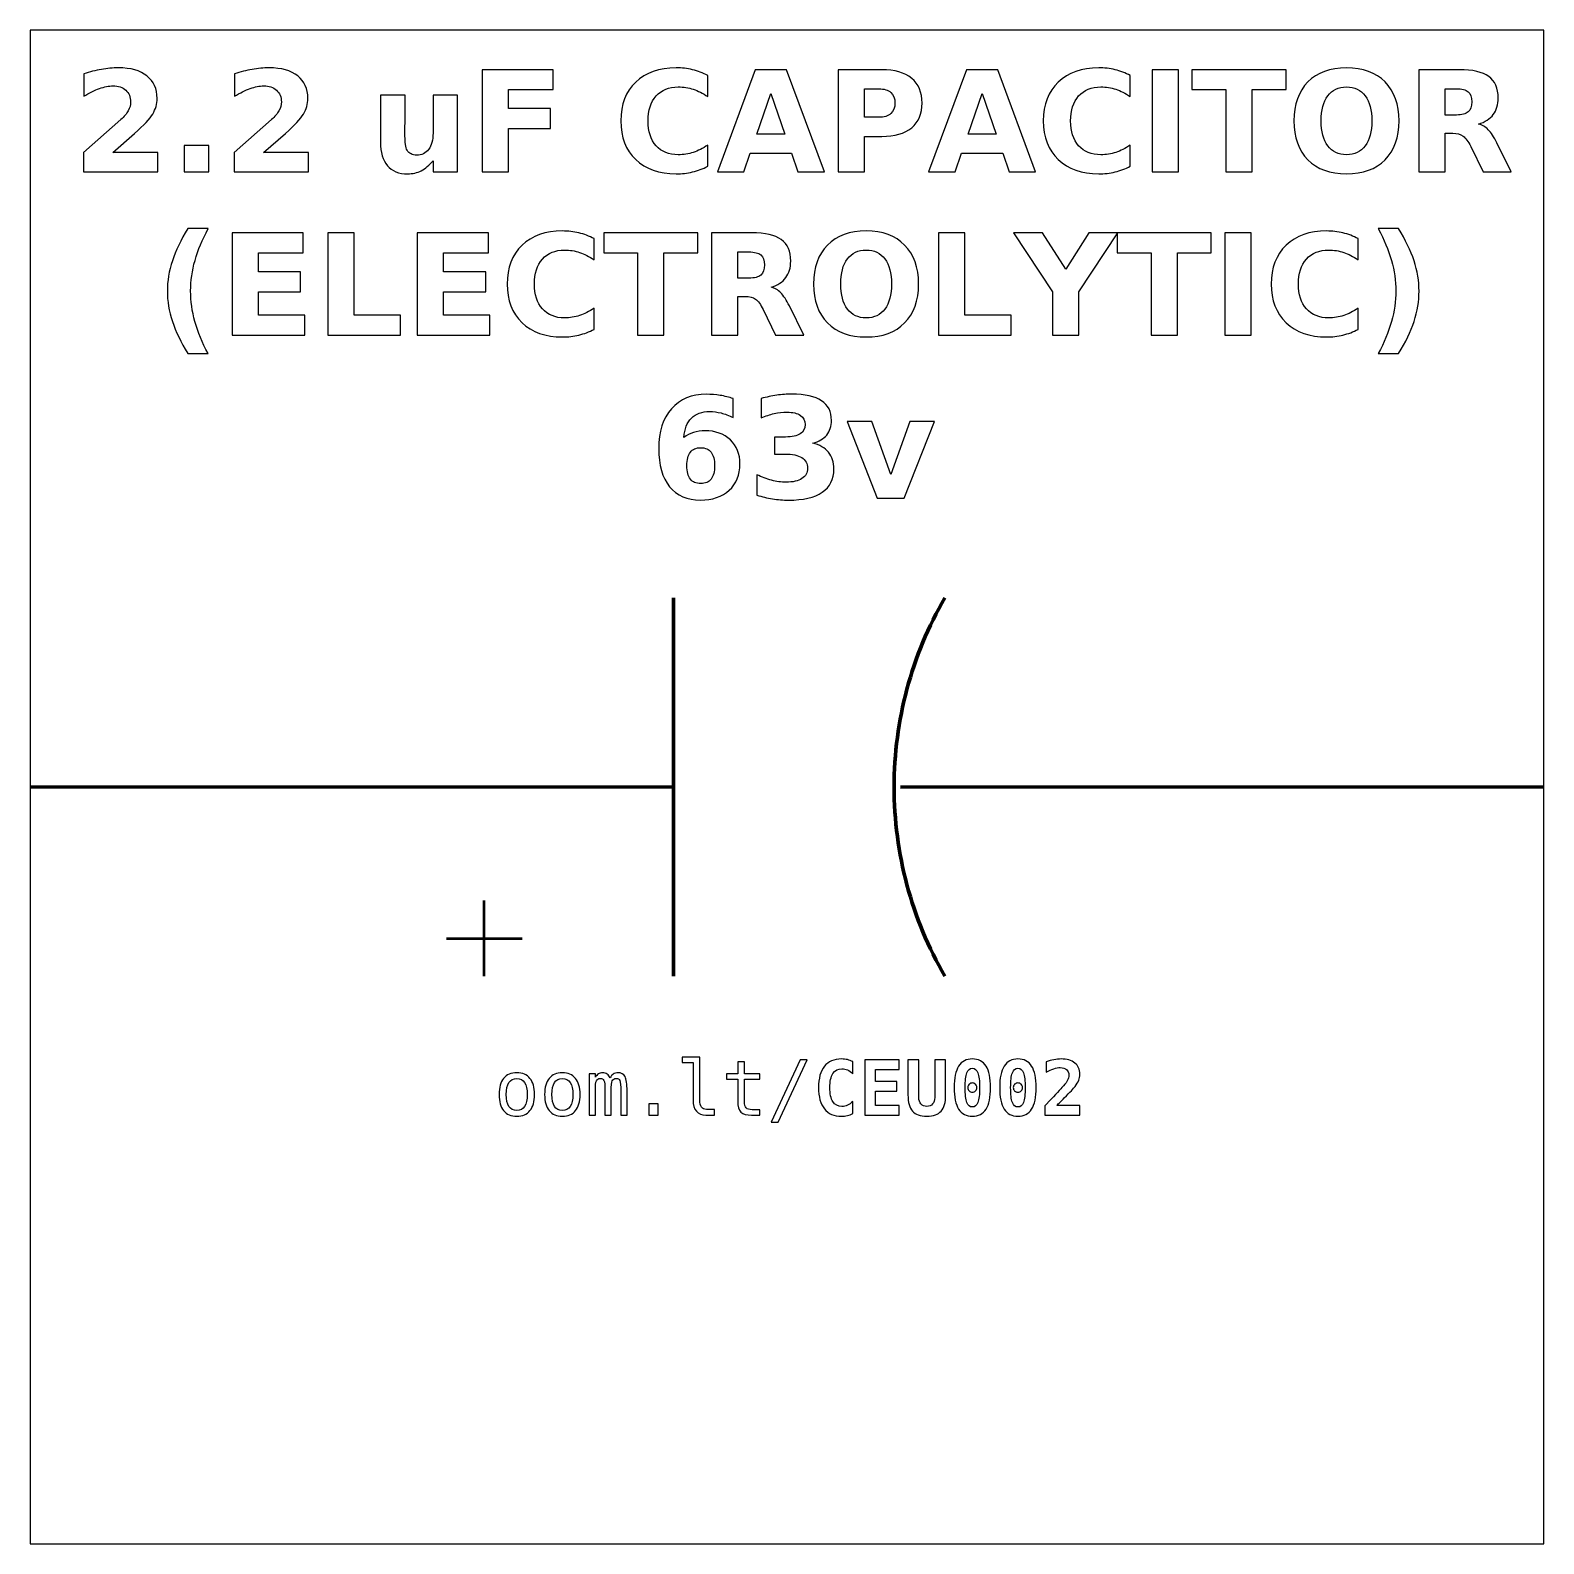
# Model space of a CAD drawing. Header units: centimetres. Extents: x -11.5 to -9.5, y -15.85 to -13.85.
import ezdxf

# ---------------------------------------------------------------- set-up
doc = ezdxf.new("R2010")
doc.units = ezdxf.units.CM
doc.header["$MEASUREMENT"] = 0
doc.layers.add('Layer 1', color=7, linetype='Continuous')

msp = doc.modelspace()

# ---------------------------------------------------------------- linework, layer by layer
at = {"layer": 'Layer 1', "color": 7}
msp.add_open_spline([(-11.5, -13.85), (-11.5, -13.85), (-9.5, -13.85), (-9.5, -13.85), (-9.5, -13.85), (-9.5, -13.85), (-9.5, -15.85), (-9.5, -15.85), (-9.5, -15.85), (-9.5, -15.85), (-11.5, -15.85), (-11.5, -15.85), (-11.5, -15.85), (-11.5, -15.85), (-11.5, -13.85), (-11.5, -13.85)], degree=3, knots=[0, 0, 0, 0, 0.25, 0.25, 0.25, 0.25, 0.5, 0.5, 0.5, 0.5, 0.75, 0.75, 0.75, 0.75, 1, 1, 1, 1], dxfattribs=at)
at = {"layer": 'Layer 1', "color": 250}
for points, knots in [([(-11.39093, -14.01152), (-11.39093, -14.01152), (-11.33151, -14.01152), (-11.33151, -14.01152), (-11.33151, -14.01152), (-11.33151, -14.01152), (-11.33151, -14.03711), (-11.33151, -14.03711), (-11.33151, -14.03711), (-11.33151, -14.03711), (-11.42964, -14.03711), (-11.42964, -14.03711), (-11.42964, -14.03711), (-11.42964, -14.03711), (-11.42964, -14.01152), (-11.42964, -14.01152), (-11.42964, -14.01152), (-11.42964, -14.01152), (-11.38034, -13.96803), (-11.38034, -13.96803), (-11.38034, -13.96803), (-11.37593, -13.96404), (-11.37269, -13.96016), (-11.37059, -13.95636), (-11.37059, -13.95636), (-11.36846, -13.95256), (-11.36741, -13.94861), (-11.36741, -13.9445), (-11.36741, -13.9445), (-11.36741, -13.93818), (-11.36954, -13.93308), (-11.3738, -13.92923), (-11.3738, -13.92923), (-11.37803, -13.92537), (-11.38367, -13.92345), (-11.39074, -13.92345), (-11.39074, -13.92345), (-11.39618, -13.92345), (-11.4021, -13.92463), (-11.40855, -13.92694), (-11.40855, -13.92694), (-11.41501, -13.92926), (-11.42192, -13.93271), (-11.42927, -13.93728), (-11.42927, -13.93728), (-11.42927, -13.93728), (-11.42927, -13.90762), (-11.42927, -13.90762), (-11.42927, -13.90762), (-11.42143, -13.90502), (-11.41368, -13.90305), (-11.40602, -13.90169), (-11.40602, -13.90169), (-11.39837, -13.90033), (-11.39087, -13.89965), (-11.38349, -13.89965), (-11.38349, -13.89965), (-11.36735, -13.89965), (-11.35478, -13.9032), (-11.34583, -13.91033), (-11.34583, -13.91033), (-11.33688, -13.91743), (-11.3324, -13.92734), (-11.3324, -13.94009), (-11.3324, -13.94009), (-11.3324, -13.94744), (-11.33432, -13.95429), (-11.33811, -13.96065), (-11.33811, -13.96065), (-11.34191, -13.96701), (-11.3499, -13.97553), (-11.36207, -13.98621), (-11.36207, -13.98621), (-11.36207, -13.98621), (-11.39093, -14.01152), (-11.39093, -14.01152)], [0, 0, 0, 0, 0.0526316, 0.0526316, 0.0526316, 0.0526316, 0.1052632, 0.1052632, 0.1052632, 0.1052632, 0.1578947, 0.1578947, 0.1578947, 0.1578947, 0.2105263, 0.2105263, 0.2105263, 0.2105263, 0.2631579, 0.2631579, 0.2631579, 0.2631579, 0.3157895, 0.3157895, 0.3157895, 0.3157895, 0.3684211, 0.3684211, 0.3684211, 0.3684211, 0.4210526, 0.4210526, 0.4210526, 0.4210526, 0.4736842, 0.4736842, 0.4736842, 0.4736842, 0.5263158, 0.5263158, 0.5263158, 0.5263158, 0.5789474, 0.5789474, 0.5789474, 0.5789474, 0.6315789, 0.6315789, 0.6315789, 0.6315789, 0.6842105, 0.6842105, 0.6842105, 0.6842105, 0.7368421, 0.7368421, 0.7368421, 0.7368421, 0.7894737, 0.7894737, 0.7894737, 0.7894737, 0.8421053, 0.8421053, 0.8421053, 0.8421053, 0.8947368, 0.8947368, 0.8947368, 0.8947368, 0.9473684, 0.9473684, 0.9473684, 0.9473684, 1, 1, 1, 1]), ([(-11.1917, -14.01152), (-11.1917, -14.01152), (-11.13228, -14.01152), (-11.13228, -14.01152), (-11.13228, -14.01152), (-11.13228, -14.01152), (-11.13228, -14.03711), (-11.13228, -14.03711), (-11.13228, -14.03711), (-11.13228, -14.03711), (-11.23041, -14.03711), (-11.23041, -14.03711), (-11.23041, -14.03711), (-11.23041, -14.03711), (-11.23041, -14.01152), (-11.23041, -14.01152), (-11.23041, -14.01152), (-11.23041, -14.01152), (-11.18111, -13.96803), (-11.18111, -13.96803), (-11.18111, -13.96803), (-11.1767, -13.96404), (-11.17346, -13.96016), (-11.17136, -13.95636), (-11.17136, -13.95636), (-11.16923, -13.95256), (-11.16818, -13.94861), (-11.16818, -13.9445), (-11.16818, -13.9445), (-11.16818, -13.93818), (-11.17031, -13.93308), (-11.17457, -13.92923), (-11.17457, -13.92923), (-11.1788, -13.92537), (-11.18444, -13.92345), (-11.19151, -13.92345), (-11.19151, -13.92345), (-11.19695, -13.92345), (-11.20287, -13.92463), (-11.20932, -13.92694), (-11.20932, -13.92694), (-11.21578, -13.92926), (-11.22269, -13.93271), (-11.23004, -13.93728), (-11.23004, -13.93728), (-11.23004, -13.93728), (-11.23004, -13.90762), (-11.23004, -13.90762), (-11.23004, -13.90762), (-11.2222, -13.90502), (-11.21445, -13.90305), (-11.20679, -13.90169), (-11.20679, -13.90169), (-11.19914, -13.90033), (-11.19164, -13.89965), (-11.18426, -13.89965), (-11.18426, -13.89965), (-11.16812, -13.89965), (-11.15555, -13.9032), (-11.1466, -13.91033), (-11.1466, -13.91033), (-11.13765, -13.91743), (-11.13317, -13.92734), (-11.13317, -13.94009), (-11.13317, -13.94009), (-11.13317, -13.94744), (-11.13509, -13.95429), (-11.13888, -13.96065), (-11.13888, -13.96065), (-11.14268, -13.96701), (-11.15067, -13.97553), (-11.16284, -13.98621), (-11.16284, -13.98621), (-11.16284, -13.98621), (-11.1917, -14.01152), (-11.1917, -14.01152)], [0, 0, 0, 0, 0.0526316, 0.0526316, 0.0526316, 0.0526316, 0.1052632, 0.1052632, 0.1052632, 0.1052632, 0.1578947, 0.1578947, 0.1578947, 0.1578947, 0.2105263, 0.2105263, 0.2105263, 0.2105263, 0.2631579, 0.2631579, 0.2631579, 0.2631579, 0.3157895, 0.3157895, 0.3157895, 0.3157895, 0.3684211, 0.3684211, 0.3684211, 0.3684211, 0.4210526, 0.4210526, 0.4210526, 0.4210526, 0.4736842, 0.4736842, 0.4736842, 0.4736842, 0.5263158, 0.5263158, 0.5263158, 0.5263158, 0.5789474, 0.5789474, 0.5789474, 0.5789474, 0.6315789, 0.6315789, 0.6315789, 0.6315789, 0.6842105, 0.6842105, 0.6842105, 0.6842105, 0.7368421, 0.7368421, 0.7368421, 0.7368421, 0.7894737, 0.7894737, 0.7894737, 0.7894737, 0.8421053, 0.8421053, 0.8421053, 0.8421053, 0.8947368, 0.8947368, 0.8947368, 0.8947368, 0.9473684, 0.9473684, 0.9473684, 0.9473684, 1, 1, 1, 1]), ([(-10.60477, -14.0297), (-10.61116, -14.033), (-10.61783, -14.0355), (-10.62477, -14.0372), (-10.62477, -14.0372), (-10.63169, -14.0389), (-10.63894, -14.03973), (-10.64647, -14.03973), (-10.64647, -14.03973), (-10.66894, -14.03973), (-10.68676, -14.03344), (-10.69991, -14.02087), (-10.69991, -14.02087), (-10.71306, -14.00831), (-10.71963, -13.99127), (-10.71963, -13.96972), (-10.71963, -13.96972), (-10.71963, -13.94815), (-10.71306, -13.93108), (-10.69991, -13.91851), (-10.69991, -13.91851), (-10.68676, -13.90595), (-10.66894, -13.89965), (-10.64647, -13.89965), (-10.64647, -13.89965), (-10.63894, -13.89965), (-10.63169, -13.90049), (-10.62477, -13.90218), (-10.62477, -13.90218), (-10.61783, -13.90388), (-10.61116, -13.90638), (-10.60477, -13.90969), (-10.60477, -13.90969), (-10.60477, -13.90969), (-10.60477, -13.93762), (-10.60477, -13.93762), (-10.60477, -13.93762), (-10.61122, -13.93321), (-10.61758, -13.93), (-10.62385, -13.92796), (-10.62385, -13.92796), (-10.63011, -13.92589), (-10.63672, -13.92487), (-10.64366, -13.92487), (-10.64366, -13.92487), (-10.65607, -13.92487), (-10.66586, -13.92885), (-10.67296, -13.93682), (-10.67296, -13.93682), (-10.68009, -13.94478), (-10.68364, -13.95574), (-10.68364, -13.96972), (-10.68364, -13.96972), (-10.68364, -13.98368), (-10.68009, -13.9946), (-10.67296, -14.00257), (-10.67296, -14.00257), (-10.66586, -14.01053), (-10.65607, -14.01451), (-10.64366, -14.01451), (-10.64366, -14.01451), (-10.63672, -14.01451), (-10.63011, -14.0135), (-10.62385, -14.01143), (-10.62385, -14.01143), (-10.61758, -14.00939), (-10.61122, -14.00618), (-10.60477, -14.00177), (-10.60477, -14.00177), (-10.60477, -14.00177), (-10.60477, -14.0297), (-10.60477, -14.0297)], [0, 0, 0, 0, 0.0555556, 0.0555556, 0.0555556, 0.0555556, 0.1111111, 0.1111111, 0.1111111, 0.1111111, 0.1666667, 0.1666667, 0.1666667, 0.1666667, 0.2222222, 0.2222222, 0.2222222, 0.2222222, 0.2777778, 0.2777778, 0.2777778, 0.2777778, 0.3333333, 0.3333333, 0.3333333, 0.3333333, 0.3888889, 0.3888889, 0.3888889, 0.3888889, 0.4444444, 0.4444444, 0.4444444, 0.4444444, 0.5, 0.5, 0.5, 0.5, 0.5555556, 0.5555556, 0.5555556, 0.5555556, 0.6111111, 0.6111111, 0.6111111, 0.6111111, 0.6666667, 0.6666667, 0.6666667, 0.6666667, 0.7222222, 0.7222222, 0.7222222, 0.7222222, 0.7777778, 0.7777778, 0.7777778, 0.7777778, 0.8333333, 0.8333333, 0.8333333, 0.8333333, 0.8888889, 0.8888889, 0.8888889, 0.8888889, 0.9444444, 0.9444444, 0.9444444, 0.9444444, 1, 1, 1, 1]), ([(-10.04643, -14.0297), (-10.05282, -14.033), (-10.05949, -14.0355), (-10.06643, -14.0372), (-10.06643, -14.0372), (-10.07335, -14.0389), (-10.0806, -14.03973), (-10.08813, -14.03973), (-10.08813, -14.03973), (-10.1106, -14.03973), (-10.12842, -14.03344), (-10.14157, -14.02087), (-10.14157, -14.02087), (-10.15472, -14.00831), (-10.16129, -13.99127), (-10.16129, -13.96972), (-10.16129, -13.96972), (-10.16129, -13.94815), (-10.15472, -13.93108), (-10.14157, -13.91851), (-10.14157, -13.91851), (-10.12842, -13.90595), (-10.1106, -13.89965), (-10.08813, -13.89965), (-10.08813, -13.89965), (-10.0806, -13.89965), (-10.07335, -13.90049), (-10.06643, -13.90218), (-10.06643, -13.90218), (-10.05949, -13.90388), (-10.05282, -13.90638), (-10.04643, -13.90969), (-10.04643, -13.90969), (-10.04643, -13.90969), (-10.04643, -13.93762), (-10.04643, -13.93762), (-10.04643, -13.93762), (-10.05288, -13.93321), (-10.05924, -13.93), (-10.06551, -13.92796), (-10.06551, -13.92796), (-10.07177, -13.92589), (-10.07838, -13.92487), (-10.08532, -13.92487), (-10.08532, -13.92487), (-10.09773, -13.92487), (-10.10752, -13.92885), (-10.11462, -13.93682), (-10.11462, -13.93682), (-10.12175, -13.94478), (-10.1253, -13.95574), (-10.1253, -13.96972), (-10.1253, -13.96972), (-10.1253, -13.98368), (-10.12175, -13.9946), (-10.11462, -14.00257), (-10.11462, -14.00257), (-10.10752, -14.01053), (-10.09773, -14.01451), (-10.08532, -14.01451), (-10.08532, -14.01451), (-10.07838, -14.01451), (-10.07177, -14.0135), (-10.06551, -14.01143), (-10.06551, -14.01143), (-10.05924, -14.00939), (-10.05288, -14.00618), (-10.04643, -14.00177), (-10.04643, -14.00177), (-10.04643, -14.00177), (-10.04643, -14.0297), (-10.04643, -14.0297)], [0, 0, 0, 0, 0.0555556, 0.0555556, 0.0555556, 0.0555556, 0.1111111, 0.1111111, 0.1111111, 0.1111111, 0.1666667, 0.1666667, 0.1666667, 0.1666667, 0.2222222, 0.2222222, 0.2222222, 0.2222222, 0.2777778, 0.2777778, 0.2777778, 0.2777778, 0.3333333, 0.3333333, 0.3333333, 0.3333333, 0.3888889, 0.3888889, 0.3888889, 0.3888889, 0.4444444, 0.4444444, 0.4444444, 0.4444444, 0.5, 0.5, 0.5, 0.5, 0.5555556, 0.5555556, 0.5555556, 0.5555556, 0.6111111, 0.6111111, 0.6111111, 0.6111111, 0.6666667, 0.6666667, 0.6666667, 0.6666667, 0.7222222, 0.7222222, 0.7222222, 0.7222222, 0.7777778, 0.7777778, 0.7777778, 0.7777778, 0.8333333, 0.8333333, 0.8333333, 0.8333333, 0.8888889, 0.8888889, 0.8888889, 0.8888889, 0.9444444, 0.9444444, 0.9444444, 0.9444444, 1, 1, 1, 1]), ([(-9.76069, -13.89965), (-9.73899, -13.89965), (-9.72198, -13.90586), (-9.70969, -13.9183), (-9.70969, -13.9183), (-9.69738, -13.93071), (-9.69123, -13.94784), (-9.69123, -13.96972), (-9.69123, -13.96972), (-9.69123, -13.99155), (-9.69738, -14.00868), (-9.70969, -14.02109), (-9.70969, -14.02109), (-9.72198, -14.03353), (-9.73899, -14.03973), (-9.76069, -14.03973), (-9.76069, -14.03973), (-9.78233, -14.03973), (-9.7993, -14.03353), (-9.81165, -14.02109), (-9.81165, -14.02109), (-9.82397, -14.00868), (-9.83014, -13.99155), (-9.83014, -13.96972), (-9.83014, -13.96972), (-9.83014, -13.94784), (-9.82397, -13.93071), (-9.81165, -13.9183), (-9.81165, -13.9183), (-9.7993, -13.90586), (-9.78233, -13.89965), (-9.76069, -13.89965)], [0, 0, 0, 0, 0.125, 0.125, 0.125, 0.125, 0.25, 0.25, 0.25, 0.25, 0.375, 0.375, 0.375, 0.375, 0.5, 0.5, 0.5, 0.5, 0.625, 0.625, 0.625, 0.625, 0.75, 0.75, 0.75, 0.75, 0.875, 0.875, 0.875, 0.875, 1, 1, 1, 1]), ([(-10.90286, -13.90209), (-10.90286, -13.90209), (-10.8089, -13.90209), (-10.8089, -13.90209), (-10.8089, -13.90209), (-10.8089, -13.90209), (-10.8089, -13.92842), (-10.8089, -13.92842), (-10.8089, -13.92842), (-10.8089, -13.92842), (-10.86804, -13.92842), (-10.86804, -13.92842), (-10.86804, -13.92842), (-10.86804, -13.92842), (-10.86804, -13.95355), (-10.86804, -13.95355), (-10.86804, -13.95355), (-10.86804, -13.95355), (-10.81242, -13.95355), (-10.81242, -13.95355), (-10.81242, -13.95355), (-10.81242, -13.95355), (-10.81242, -13.97988), (-10.81242, -13.97988), (-10.81242, -13.97988), (-10.81242, -13.97988), (-10.86804, -13.97988), (-10.86804, -13.97988), (-10.86804, -13.97988), (-10.86804, -13.97988), (-10.86804, -14.03711), (-10.86804, -14.03711), (-10.86804, -14.03711), (-10.86804, -14.03711), (-10.90286, -14.03711), (-10.90286, -14.03711), (-10.90286, -14.03711), (-10.90286, -14.03711), (-10.90286, -13.90209), (-10.90286, -13.90209)], [0, 0, 0, 0, 0.1, 0.1, 0.1, 0.1, 0.2, 0.2, 0.2, 0.2, 0.3, 0.3, 0.3, 0.3, 0.4, 0.4, 0.4, 0.4, 0.5, 0.5, 0.5, 0.5, 0.6, 0.6, 0.6, 0.6, 0.7, 0.7, 0.7, 0.7, 0.8, 0.8, 0.8, 0.8, 0.9, 0.9, 0.9, 0.9, 1, 1, 1, 1]), ([(-10.49402, -14.01254), (-10.49402, -14.01254), (-10.54847, -14.01254), (-10.54847, -14.01254), (-10.54847, -14.01254), (-10.54847, -14.01254), (-10.55705, -14.03711), (-10.55705, -14.03711), (-10.55705, -14.03711), (-10.55705, -14.03711), (-10.59205, -14.03711), (-10.59205, -14.03711), (-10.59205, -14.03711), (-10.59205, -14.03711), (-10.54205, -13.90209), (-10.54205, -13.90209), (-10.54205, -13.90209), (-10.54205, -13.90209), (-10.50053, -13.90209), (-10.50053, -13.90209), (-10.50053, -13.90209), (-10.50053, -13.90209), (-10.45052, -14.03711), (-10.45052, -14.03711), (-10.45052, -14.03711), (-10.45052, -14.03711), (-10.48553, -14.03711), (-10.48553, -14.03711), (-10.48553, -14.03711), (-10.48553, -14.03711), (-10.49402, -14.01254), (-10.49402, -14.01254)], [0, 0, 0, 0, 0.125, 0.125, 0.125, 0.125, 0.25, 0.25, 0.25, 0.25, 0.375, 0.375, 0.375, 0.375, 0.5, 0.5, 0.5, 0.5, 0.625, 0.625, 0.625, 0.625, 0.75, 0.75, 0.75, 0.75, 0.875, 0.875, 0.875, 0.875, 1, 1, 1, 1]), ([(-10.43259, -13.90209), (-10.43259, -13.90209), (-10.37481, -13.90209), (-10.37481, -13.90209), (-10.37481, -13.90209), (-10.35761, -13.90209), (-10.34443, -13.90592), (-10.33523, -13.91354), (-10.33523, -13.91354), (-10.32603, -13.92117), (-10.32143, -13.93203), (-10.32143, -13.94614), (-10.32143, -13.94614), (-10.32143, -13.96028), (-10.32603, -13.97118), (-10.33523, -13.9788), (-10.33523, -13.9788), (-10.34443, -13.98642), (-10.35761, -13.99025), (-10.37481, -13.99025), (-10.37481, -13.99025), (-10.37481, -13.99025), (-10.39777, -13.99025), (-10.39777, -13.99025), (-10.39777, -13.99025), (-10.39777, -13.99025), (-10.39777, -14.03711), (-10.39777, -14.03711), (-10.39777, -14.03711), (-10.39777, -14.03711), (-10.43259, -14.03711), (-10.43259, -14.03711), (-10.43259, -14.03711), (-10.43259, -14.03711), (-10.43259, -13.90209), (-10.43259, -13.90209)], [0, 0, 0, 0, 0.1111111, 0.1111111, 0.1111111, 0.1111111, 0.2222222, 0.2222222, 0.2222222, 0.2222222, 0.3333333, 0.3333333, 0.3333333, 0.3333333, 0.4444444, 0.4444444, 0.4444444, 0.4444444, 0.5555556, 0.5555556, 0.5555556, 0.5555556, 0.6666667, 0.6666667, 0.6666667, 0.6666667, 0.7777778, 0.7777778, 0.7777778, 0.7777778, 0.8888889, 0.8888889, 0.8888889, 0.8888889, 1, 1, 1, 1]), ([(-10.21494, -14.01254), (-10.21494, -14.01254), (-10.26939, -14.01254), (-10.26939, -14.01254), (-10.26939, -14.01254), (-10.26939, -14.01254), (-10.27797, -14.03711), (-10.27797, -14.03711), (-10.27797, -14.03711), (-10.27797, -14.03711), (-10.31297, -14.03711), (-10.31297, -14.03711), (-10.31297, -14.03711), (-10.31297, -14.03711), (-10.26297, -13.90209), (-10.26297, -13.90209), (-10.26297, -13.90209), (-10.26297, -13.90209), (-10.22145, -13.90209), (-10.22145, -13.90209), (-10.22145, -13.90209), (-10.22145, -13.90209), (-10.17144, -14.03711), (-10.17144, -14.03711), (-10.17144, -14.03711), (-10.17144, -14.03711), (-10.20645, -14.03711), (-10.20645, -14.03711), (-10.20645, -14.03711), (-10.20645, -14.03711), (-10.21494, -14.01254), (-10.21494, -14.01254)], [0, 0, 0, 0, 0.125, 0.125, 0.125, 0.125, 0.25, 0.25, 0.25, 0.25, 0.375, 0.375, 0.375, 0.375, 0.5, 0.5, 0.5, 0.5, 0.625, 0.625, 0.625, 0.625, 0.75, 0.75, 0.75, 0.75, 0.875, 0.875, 0.875, 0.875, 1, 1, 1, 1]), ([(-10.0176, -13.90209), (-10.0176, -13.90209), (-9.98278, -13.90209), (-9.98278, -13.90209), (-9.98278, -13.90209), (-9.98278, -13.90209), (-9.98278, -14.03711), (-9.98278, -14.03711), (-9.98278, -14.03711), (-9.98278, -14.03711), (-10.0176, -14.03711), (-10.0176, -14.03711), (-10.0176, -14.03711), (-10.0176, -14.03711), (-10.0176, -13.90209), (-10.0176, -13.90209)], [0, 0, 0, 0, 0.25, 0.25, 0.25, 0.25, 0.5, 0.5, 0.5, 0.5, 0.75, 0.75, 0.75, 0.75, 1, 1, 1, 1]), ([(-9.96481, -13.90209), (-9.96481, -13.90209), (-9.84038, -13.90209), (-9.84038, -13.90209), (-9.84038, -13.90209), (-9.84038, -13.90209), (-9.84038, -13.92842), (-9.84038, -13.92842), (-9.84038, -13.92842), (-9.84038, -13.92842), (-9.88514, -13.92842), (-9.88514, -13.92842), (-9.88514, -13.92842), (-9.88514, -13.92842), (-9.88514, -14.03711), (-9.88514, -14.03711), (-9.88514, -14.03711), (-9.88514, -14.03711), (-9.91996, -14.03711), (-9.91996, -14.03711), (-9.91996, -14.03711), (-9.91996, -14.03711), (-9.91996, -13.92842), (-9.91996, -13.92842), (-9.91996, -13.92842), (-9.91996, -13.92842), (-9.96481, -13.92842), (-9.96481, -13.92842), (-9.96481, -13.92842), (-9.96481, -13.92842), (-9.96481, -13.90209), (-9.96481, -13.90209)], [0, 0, 0, 0, 0.125, 0.125, 0.125, 0.125, 0.25, 0.25, 0.25, 0.25, 0.375, 0.375, 0.375, 0.375, 0.5, 0.5, 0.5, 0.5, 0.625, 0.625, 0.625, 0.625, 0.75, 0.75, 0.75, 0.75, 0.875, 0.875, 0.875, 0.875, 1, 1, 1, 1]), ([(-9.63008, -13.98602), (-9.63008, -13.98602), (-9.63008, -14.03711), (-9.63008, -14.03711), (-9.63008, -14.03711), (-9.63008, -14.03711), (-9.6649, -14.03711), (-9.6649, -14.03711), (-9.6649, -14.03711), (-9.6649, -14.03711), (-9.6649, -13.90209), (-9.6649, -13.90209), (-9.6649, -13.90209), (-9.6649, -13.90209), (-9.61172, -13.90209), (-9.61172, -13.90209), (-9.61172, -13.90209), (-9.59394, -13.90209), (-9.58088, -13.90509), (-9.57261, -13.91104), (-9.57261, -13.91104), (-9.5643, -13.917), (-9.56017, -13.92645), (-9.56017, -13.93935), (-9.56017, -13.93935), (-9.56017, -13.94827), (-9.56233, -13.95562), (-9.56662, -13.96133), (-9.56662, -13.96133), (-9.57094, -13.96707), (-9.57745, -13.9713), (-9.58613, -13.97398), (-9.58613, -13.97398), (-9.58137, -13.9751), (-9.57708, -13.97753), (-9.57332, -13.98136), (-9.57332, -13.98136), (-9.56955, -13.98519), (-9.56575, -13.99099), (-9.56189, -13.99877), (-9.56189, -13.99877), (-9.56189, -13.99877), (-9.54297, -14.03711), (-9.54297, -14.03711), (-9.54297, -14.03711), (-9.54297, -14.03711), (-9.58008, -14.03711), (-9.58008, -14.03711), (-9.58008, -14.03711), (-9.58008, -14.03711), (-9.59653, -14.00356), (-9.59653, -14.00356), (-9.59653, -14.00356), (-9.59983, -13.99683), (-9.6032, -13.9922), (-9.60662, -13.98973), (-9.60662, -13.98973), (-9.61002, -13.98726), (-9.61456, -13.98602), (-9.62024, -13.98602), (-9.62024, -13.98602), (-9.62024, -13.98602), (-9.63008, -13.98602), (-9.63008, -13.98602)], [0, 0, 0, 0, 0.0625, 0.0625, 0.0625, 0.0625, 0.125, 0.125, 0.125, 0.125, 0.1875, 0.1875, 0.1875, 0.1875, 0.25, 0.25, 0.25, 0.25, 0.3125, 0.3125, 0.3125, 0.3125, 0.375, 0.375, 0.375, 0.375, 0.4375, 0.4375, 0.4375, 0.4375, 0.5, 0.5, 0.5, 0.5, 0.5625, 0.5625, 0.5625, 0.5625, 0.625, 0.625, 0.625, 0.625, 0.6875, 0.6875, 0.6875, 0.6875, 0.75, 0.75, 0.75, 0.75, 0.8125, 0.8125, 0.8125, 0.8125, 0.875, 0.875, 0.875, 0.875, 0.9375, 0.9375, 0.9375, 0.9375, 1, 1, 1, 1]), ([(-11.03723, -13.99769), (-11.03723, -13.99769), (-11.03723, -13.93583), (-11.03723, -13.93583), (-11.03723, -13.93583), (-11.03723, -13.93583), (-11.00467, -13.93583), (-11.00467, -13.93583), (-11.00467, -13.93583), (-11.00467, -13.93583), (-11.00467, -13.94596), (-11.00467, -13.94596), (-11.00467, -13.94596), (-11.00467, -13.95145), (-11.0047, -13.95833), (-11.00476, -13.96661), (-11.00476, -13.96661), (-11.00482, -13.97491), (-11.00485, -13.98044), (-11.00485, -13.98321), (-11.00485, -13.98321), (-11.00485, -13.99136), (-11.00464, -13.99723), (-11.0042, -14.00081), (-11.0042, -14.00081), (-11.0038, -14.00439), (-11.00306, -14.00698), (-11.00204, -14.00862), (-11.00204, -14.00862), (-11.00072, -14.01075), (-10.99899, -14.01235), (-10.99686, -14.0135), (-10.99686, -14.0135), (-10.9947, -14.01464), (-10.99226, -14.01522), (-10.98948, -14.01522), (-10.98948, -14.01522), (-10.98272, -14.01522), (-10.97741, -14.01263), (-10.97355, -14.00745), (-10.97355, -14.00745), (-10.96969, -14.00226), (-10.96778, -13.99507), (-10.96778, -13.98584), (-10.96778, -13.98584), (-10.96778, -13.98584), (-10.96778, -13.93583), (-10.96778, -13.93583), (-10.96778, -13.93583), (-10.96778, -13.93583), (-10.9354, -13.93583), (-10.9354, -13.93583), (-10.9354, -13.93583), (-10.9354, -13.93583), (-10.9354, -14.03711), (-10.9354, -14.03711), (-10.9354, -14.03711), (-10.9354, -14.03711), (-10.96778, -14.03711), (-10.96778, -14.03711), (-10.96778, -14.03711), (-10.96778, -14.03711), (-10.96778, -14.02245), (-10.96778, -14.02245), (-10.96778, -14.02245), (-10.97266, -14.02837), (-10.97784, -14.03273), (-10.98327, -14.03554), (-10.98327, -14.03554), (-10.98874, -14.03834), (-10.99476, -14.03973), (-11.00133, -14.03973), (-11.00133, -14.03973), (-11.01303, -14.03973), (-11.02192, -14.03615), (-11.02806, -14.02896), (-11.02806, -14.02896), (-11.03418, -14.0218), (-11.03723, -14.01137), (-11.03723, -13.99769)], [0, 0, 0, 0, 0.05, 0.05, 0.05, 0.05, 0.1, 0.1, 0.1, 0.1, 0.15, 0.15, 0.15, 0.15, 0.2, 0.2, 0.2, 0.2, 0.25, 0.25, 0.25, 0.25, 0.3, 0.3, 0.3, 0.3, 0.35, 0.35, 0.35, 0.35, 0.4, 0.4, 0.4, 0.4, 0.45, 0.45, 0.45, 0.45, 0.5, 0.5, 0.5, 0.5, 0.55, 0.55, 0.55, 0.55, 0.6, 0.6, 0.6, 0.6, 0.65, 0.65, 0.65, 0.65, 0.7, 0.7, 0.7, 0.7, 0.75, 0.75, 0.75, 0.75, 0.8, 0.8, 0.8, 0.8, 0.85, 0.85, 0.85, 0.85, 0.9, 0.9, 0.9, 0.9, 0.95, 0.95, 0.95, 0.95, 1, 1, 1, 1]), ([(-10.53979, -13.98747), (-10.53979, -13.98747), (-10.50278, -13.98747), (-10.50278, -13.98747), (-10.50278, -13.98747), (-10.50278, -13.98747), (-10.52124, -13.93376), (-10.52124, -13.93376), (-10.52124, -13.93376), (-10.52124, -13.93376), (-10.53979, -13.98747), (-10.53979, -13.98747)], [0, 0, 0, 0, 0.3333333, 0.3333333, 0.3333333, 0.3333333, 0.6666667, 0.6666667, 0.6666667, 0.6666667, 1, 1, 1, 1]), ([(-10.39777, -13.92731), (-10.39777, -13.92731), (-10.39777, -13.96503), (-10.39777, -13.96503), (-10.39777, -13.96503), (-10.39777, -13.96503), (-10.37851, -13.96503), (-10.37851, -13.96503), (-10.37851, -13.96503), (-10.37175, -13.96503), (-10.36653, -13.9634), (-10.36286, -13.96009), (-10.36286, -13.96009), (-10.35919, -13.95682), (-10.35733, -13.95216), (-10.35733, -13.94614), (-10.35733, -13.94614), (-10.35733, -13.94009), (-10.35919, -13.93546), (-10.36286, -13.93219), (-10.36286, -13.93219), (-10.36653, -13.92895), (-10.37175, -13.92731), (-10.37851, -13.92731), (-10.37851, -13.92731), (-10.37851, -13.92731), (-10.39777, -13.92731), (-10.39777, -13.92731)], [0, 0, 0, 0, 0.1428571, 0.1428571, 0.1428571, 0.1428571, 0.2857143, 0.2857143, 0.2857143, 0.2857143, 0.4285714, 0.4285714, 0.4285714, 0.4285714, 0.5714286, 0.5714286, 0.5714286, 0.5714286, 0.7142857, 0.7142857, 0.7142857, 0.7142857, 0.8571429, 0.8571429, 0.8571429, 0.8571429, 1, 1, 1, 1]), ([(-10.26071, -13.98747), (-10.26071, -13.98747), (-10.2237, -13.98747), (-10.2237, -13.98747), (-10.2237, -13.98747), (-10.2237, -13.98747), (-10.24216, -13.93376), (-10.24216, -13.93376), (-10.24216, -13.93376), (-10.24216, -13.93376), (-10.26071, -13.98747), (-10.26071, -13.98747)], [0, 0, 0, 0, 0.3333333, 0.3333333, 0.3333333, 0.3333333, 0.6666667, 0.6666667, 0.6666667, 0.6666667, 1, 1, 1, 1]), ([(-9.76069, -13.92487), (-9.77131, -13.92487), (-9.77952, -13.92879), (-9.78538, -13.93663), (-9.78538, -13.93663), (-9.79122, -13.94447), (-9.79415, -13.95549), (-9.79415, -13.96972), (-9.79415, -13.96972), (-9.79415, -13.98392), (-9.79122, -13.99491), (-9.78538, -14.00275), (-9.78538, -14.00275), (-9.77952, -14.01059), (-9.77131, -14.01451), (-9.76069, -14.01451), (-9.76069, -14.01451), (-9.75001, -14.01451), (-9.74176, -14.01059), (-9.7359, -14.00275), (-9.7359, -14.00275), (-9.73007, -13.99491), (-9.72713, -13.98392), (-9.72713, -13.96972), (-9.72713, -13.96972), (-9.72713, -13.95549), (-9.73007, -13.94447), (-9.7359, -13.93663), (-9.7359, -13.93663), (-9.74176, -13.92879), (-9.75001, -13.92487), (-9.76069, -13.92487)], [0, 0, 0, 0, 0.125, 0.125, 0.125, 0.125, 0.25, 0.25, 0.25, 0.25, 0.375, 0.375, 0.375, 0.375, 0.5, 0.5, 0.5, 0.5, 0.625, 0.625, 0.625, 0.625, 0.75, 0.75, 0.75, 0.75, 0.875, 0.875, 0.875, 0.875, 1, 1, 1, 1]), ([(-9.61542, -13.96198), (-9.60813, -13.96198), (-9.60289, -13.96062), (-9.59974, -13.9579), (-9.59974, -13.9579), (-9.59656, -13.95519), (-9.59498, -13.95071), (-9.59498, -13.9445), (-9.59498, -13.9445), (-9.59498, -13.93836), (-9.59656, -13.93395), (-9.59974, -13.93129), (-9.59974, -13.93129), (-9.60289, -13.92864), (-9.60813, -13.92731), (-9.61542, -13.92731), (-9.61542, -13.92731), (-9.61542, -13.92731), (-9.63008, -13.92731), (-9.63008, -13.92731), (-9.63008, -13.92731), (-9.63008, -13.92731), (-9.63008, -13.96198), (-9.63008, -13.96198), (-9.63008, -13.96198), (-9.63008, -13.96198), (-9.61542, -13.96198), (-9.61542, -13.96198)], [0, 0, 0, 0, 0.1428571, 0.1428571, 0.1428571, 0.1428571, 0.2857143, 0.2857143, 0.2857143, 0.2857143, 0.4285714, 0.4285714, 0.4285714, 0.4285714, 0.5714286, 0.5714286, 0.5714286, 0.5714286, 0.7142857, 0.7142857, 0.7142857, 0.7142857, 0.8571429, 0.8571429, 0.8571429, 0.8571429, 1, 1, 1, 1]), ([(-11.29653, -14.00211), (-11.29653, -14.00211), (-11.26396, -14.00211), (-11.26396, -14.00211), (-11.26396, -14.00211), (-11.26396, -14.00211), (-11.26396, -14.03711), (-11.26396, -14.03711), (-11.26396, -14.03711), (-11.26396, -14.03711), (-11.29653, -14.03711), (-11.29653, -14.03711), (-11.29653, -14.03711), (-11.29653, -14.03711), (-11.29653, -14.00211), (-11.29653, -14.00211)], [0, 0, 0, 0, 0.25, 0.25, 0.25, 0.25, 0.5, 0.5, 0.5, 0.5, 0.75, 0.75, 0.75, 0.75, 1, 1, 1, 1]), ([(-11.26496, -14.27712), (-11.26496, -14.27712), (-11.29181, -14.27712), (-11.29181, -14.27712), (-11.29181, -14.27712), (-11.30104, -14.26224), (-11.30786, -14.24807), (-11.31225, -14.23464), (-11.31225, -14.23464), (-11.31666, -14.22125), (-11.31885, -14.20794), (-11.31885, -14.19473), (-11.31885, -14.19473), (-11.31885, -14.18152), (-11.31663, -14.16815), (-11.31222, -14.15463), (-11.31222, -14.15463), (-11.30777, -14.14108), (-11.30098, -14.12694), (-11.29181, -14.11216), (-11.29181, -14.11216), (-11.29181, -14.11216), (-11.26496, -14.11216), (-11.26496, -14.11216), (-11.26496, -14.11216), (-11.27267, -14.12645), (-11.27845, -14.14043), (-11.2823, -14.15408), (-11.2823, -14.15408), (-11.28616, -14.16772), (-11.28811, -14.18121), (-11.28811, -14.19454), (-11.28811, -14.19454), (-11.28811, -14.20788), (-11.28619, -14.22137), (-11.28237, -14.23507), (-11.28237, -14.23507), (-11.27854, -14.24875), (-11.27273, -14.26276), (-11.26496, -14.27712)], [0, 0, 0, 0, 0.1, 0.1, 0.1, 0.1, 0.2, 0.2, 0.2, 0.2, 0.3, 0.3, 0.3, 0.3, 0.4, 0.4, 0.4, 0.4, 0.5, 0.5, 0.5, 0.5, 0.6, 0.6, 0.6, 0.6, 0.7, 0.7, 0.7, 0.7, 0.8, 0.8, 0.8, 0.8, 0.9, 0.9, 0.9, 0.9, 1, 1, 1, 1]), ([(-11.23313, -14.11768), (-11.23313, -14.11768), (-11.13917, -14.11768), (-11.13917, -14.11768), (-11.13917, -14.11768), (-11.13917, -14.11768), (-11.13917, -14.14401), (-11.13917, -14.14401), (-11.13917, -14.14401), (-11.13917, -14.14401), (-11.19831, -14.14401), (-11.19831, -14.14401), (-11.19831, -14.14401), (-11.19831, -14.14401), (-11.19831, -14.16914), (-11.19831, -14.16914), (-11.19831, -14.16914), (-11.19831, -14.16914), (-11.14272, -14.16914), (-11.14272, -14.16914), (-11.14272, -14.16914), (-11.14272, -14.16914), (-11.14272, -14.19547), (-11.14272, -14.19547), (-11.14272, -14.19547), (-11.14272, -14.19547), (-11.19831, -14.19547), (-11.19831, -14.19547), (-11.19831, -14.19547), (-11.19831, -14.19547), (-11.19831, -14.22637), (-11.19831, -14.22637), (-11.19831, -14.22637), (-11.19831, -14.22637), (-11.13719, -14.22637), (-11.13719, -14.22637), (-11.13719, -14.22637), (-11.13719, -14.22637), (-11.13719, -14.2527), (-11.13719, -14.2527), (-11.13719, -14.2527), (-11.13719, -14.2527), (-11.23313, -14.2527), (-11.23313, -14.2527), (-11.23313, -14.2527), (-11.23313, -14.2527), (-11.23313, -14.11768), (-11.23313, -14.11768)], [0, 0, 0, 0, 0.0833333, 0.0833333, 0.0833333, 0.0833333, 0.1666667, 0.1666667, 0.1666667, 0.1666667, 0.25, 0.25, 0.25, 0.25, 0.3333333, 0.3333333, 0.3333333, 0.3333333, 0.4166667, 0.4166667, 0.4166667, 0.4166667, 0.5, 0.5, 0.5, 0.5, 0.5833333, 0.5833333, 0.5833333, 0.5833333, 0.6666667, 0.6666667, 0.6666667, 0.6666667, 0.75, 0.75, 0.75, 0.75, 0.8333333, 0.8333333, 0.8333333, 0.8333333, 0.9166667, 0.9166667, 0.9166667, 0.9166667, 1, 1, 1, 1]), ([(-11.1066, -14.11768), (-11.1066, -14.11768), (-11.07178, -14.11768), (-11.07178, -14.11768), (-11.07178, -14.11768), (-11.07178, -14.11768), (-11.07178, -14.22637), (-11.07178, -14.22637), (-11.07178, -14.22637), (-11.07178, -14.22637), (-11.01066, -14.22637), (-11.01066, -14.22637), (-11.01066, -14.22637), (-11.01066, -14.22637), (-11.01066, -14.2527), (-11.01066, -14.2527), (-11.01066, -14.2527), (-11.01066, -14.2527), (-11.1066, -14.2527), (-11.1066, -14.2527), (-11.1066, -14.2527), (-11.1066, -14.2527), (-11.1066, -14.11768), (-11.1066, -14.11768)], [0, 0, 0, 0, 0.1666667, 0.1666667, 0.1666667, 0.1666667, 0.3333333, 0.3333333, 0.3333333, 0.3333333, 0.5, 0.5, 0.5, 0.5, 0.6666667, 0.6666667, 0.6666667, 0.6666667, 0.8333333, 0.8333333, 0.8333333, 0.8333333, 1, 1, 1, 1]), ([(-10.98859, -14.11768), (-10.98859, -14.11768), (-10.89463, -14.11768), (-10.89463, -14.11768), (-10.89463, -14.11768), (-10.89463, -14.11768), (-10.89463, -14.14401), (-10.89463, -14.14401), (-10.89463, -14.14401), (-10.89463, -14.14401), (-10.95377, -14.14401), (-10.95377, -14.14401), (-10.95377, -14.14401), (-10.95377, -14.14401), (-10.95377, -14.16914), (-10.95377, -14.16914), (-10.95377, -14.16914), (-10.95377, -14.16914), (-10.89818, -14.16914), (-10.89818, -14.16914), (-10.89818, -14.16914), (-10.89818, -14.16914), (-10.89818, -14.19547), (-10.89818, -14.19547), (-10.89818, -14.19547), (-10.89818, -14.19547), (-10.95377, -14.19547), (-10.95377, -14.19547), (-10.95377, -14.19547), (-10.95377, -14.19547), (-10.95377, -14.22637), (-10.95377, -14.22637), (-10.95377, -14.22637), (-10.95377, -14.22637), (-10.89265, -14.22637), (-10.89265, -14.22637), (-10.89265, -14.22637), (-10.89265, -14.22637), (-10.89265, -14.2527), (-10.89265, -14.2527), (-10.89265, -14.2527), (-10.89265, -14.2527), (-10.98859, -14.2527), (-10.98859, -14.2527), (-10.98859, -14.2527), (-10.98859, -14.2527), (-10.98859, -14.11768), (-10.98859, -14.11768)], [0, 0, 0, 0, 0.0833333, 0.0833333, 0.0833333, 0.0833333, 0.1666667, 0.1666667, 0.1666667, 0.1666667, 0.25, 0.25, 0.25, 0.25, 0.3333333, 0.3333333, 0.3333333, 0.3333333, 0.4166667, 0.4166667, 0.4166667, 0.4166667, 0.5, 0.5, 0.5, 0.5, 0.5833333, 0.5833333, 0.5833333, 0.5833333, 0.6666667, 0.6666667, 0.6666667, 0.6666667, 0.75, 0.75, 0.75, 0.75, 0.8333333, 0.8333333, 0.8333333, 0.8333333, 0.9166667, 0.9166667, 0.9166667, 0.9166667, 1, 1, 1, 1]), ([(-10.75498, -14.24529), (-10.76137, -14.24859), (-10.76804, -14.25109), (-10.77498, -14.25279), (-10.77498, -14.25279), (-10.7819, -14.25449), (-10.78915, -14.25532), (-10.79668, -14.25532), (-10.79668, -14.25532), (-10.81915, -14.25532), (-10.83697, -14.24903), (-10.85012, -14.23646), (-10.85012, -14.23646), (-10.86327, -14.2239), (-10.86984, -14.20686), (-10.86984, -14.18531), (-10.86984, -14.18531), (-10.86984, -14.16374), (-10.86327, -14.14667), (-10.85012, -14.1341), (-10.85012, -14.1341), (-10.83697, -14.12154), (-10.81915, -14.11524), (-10.79668, -14.11524), (-10.79668, -14.11524), (-10.78915, -14.11524), (-10.7819, -14.11608), (-10.77498, -14.11777), (-10.77498, -14.11777), (-10.76804, -14.11947), (-10.76137, -14.12197), (-10.75498, -14.12528), (-10.75498, -14.12528), (-10.75498, -14.12528), (-10.75498, -14.15321), (-10.75498, -14.15321), (-10.75498, -14.15321), (-10.76143, -14.1488), (-10.76779, -14.14559), (-10.77406, -14.14355), (-10.77406, -14.14355), (-10.78032, -14.14148), (-10.78693, -14.14046), (-10.79387, -14.14046), (-10.79387, -14.14046), (-10.80628, -14.14046), (-10.81607, -14.14444), (-10.82317, -14.15241), (-10.82317, -14.15241), (-10.8303, -14.16037), (-10.83385, -14.17133), (-10.83385, -14.18531), (-10.83385, -14.18531), (-10.83385, -14.19927), (-10.8303, -14.21019), (-10.82317, -14.21816), (-10.82317, -14.21816), (-10.81607, -14.22612), (-10.80628, -14.2301), (-10.79387, -14.2301), (-10.79387, -14.2301), (-10.78693, -14.2301), (-10.78032, -14.22909), (-10.77406, -14.22702), (-10.77406, -14.22702), (-10.76779, -14.22498), (-10.76143, -14.22177), (-10.75498, -14.21736), (-10.75498, -14.21736), (-10.75498, -14.21736), (-10.75498, -14.24529), (-10.75498, -14.24529)], [0, 0, 0, 0, 0.0555556, 0.0555556, 0.0555556, 0.0555556, 0.1111111, 0.1111111, 0.1111111, 0.1111111, 0.1666667, 0.1666667, 0.1666667, 0.1666667, 0.2222222, 0.2222222, 0.2222222, 0.2222222, 0.2777778, 0.2777778, 0.2777778, 0.2777778, 0.3333333, 0.3333333, 0.3333333, 0.3333333, 0.3888889, 0.3888889, 0.3888889, 0.3888889, 0.4444444, 0.4444444, 0.4444444, 0.4444444, 0.5, 0.5, 0.5, 0.5, 0.5555556, 0.5555556, 0.5555556, 0.5555556, 0.6111111, 0.6111111, 0.6111111, 0.6111111, 0.6666667, 0.6666667, 0.6666667, 0.6666667, 0.7222222, 0.7222222, 0.7222222, 0.7222222, 0.7777778, 0.7777778, 0.7777778, 0.7777778, 0.8333333, 0.8333333, 0.8333333, 0.8333333, 0.8888889, 0.8888889, 0.8888889, 0.8888889, 0.9444444, 0.9444444, 0.9444444, 0.9444444, 1, 1, 1, 1]), ([(-10.74226, -14.11768), (-10.74226, -14.11768), (-10.61783, -14.11768), (-10.61783, -14.11768), (-10.61783, -14.11768), (-10.61783, -14.11768), (-10.61783, -14.14401), (-10.61783, -14.14401), (-10.61783, -14.14401), (-10.61783, -14.14401), (-10.66259, -14.14401), (-10.66259, -14.14401), (-10.66259, -14.14401), (-10.66259, -14.14401), (-10.66259, -14.2527), (-10.66259, -14.2527), (-10.66259, -14.2527), (-10.66259, -14.2527), (-10.69741, -14.2527), (-10.69741, -14.2527), (-10.69741, -14.2527), (-10.69741, -14.2527), (-10.69741, -14.14401), (-10.69741, -14.14401), (-10.69741, -14.14401), (-10.69741, -14.14401), (-10.74226, -14.14401), (-10.74226, -14.14401), (-10.74226, -14.14401), (-10.74226, -14.14401), (-10.74226, -14.11768), (-10.74226, -14.11768)], [0, 0, 0, 0, 0.125, 0.125, 0.125, 0.125, 0.25, 0.25, 0.25, 0.25, 0.375, 0.375, 0.375, 0.375, 0.5, 0.5, 0.5, 0.5, 0.625, 0.625, 0.625, 0.625, 0.75, 0.75, 0.75, 0.75, 0.875, 0.875, 0.875, 0.875, 1, 1, 1, 1]), ([(-10.56499, -14.20161), (-10.56499, -14.20161), (-10.56499, -14.2527), (-10.56499, -14.2527), (-10.56499, -14.2527), (-10.56499, -14.2527), (-10.59981, -14.2527), (-10.59981, -14.2527), (-10.59981, -14.2527), (-10.59981, -14.2527), (-10.59981, -14.11768), (-10.59981, -14.11768), (-10.59981, -14.11768), (-10.59981, -14.11768), (-10.54663, -14.11768), (-10.54663, -14.11768), (-10.54663, -14.11768), (-10.52885, -14.11768), (-10.51579, -14.12068), (-10.50752, -14.12663), (-10.50752, -14.12663), (-10.49921, -14.13259), (-10.49508, -14.14204), (-10.49508, -14.15494), (-10.49508, -14.15494), (-10.49508, -14.16386), (-10.49724, -14.17121), (-10.50153, -14.17692), (-10.50153, -14.17692), (-10.50585, -14.18266), (-10.51236, -14.18689), (-10.52104, -14.18957), (-10.52104, -14.18957), (-10.51628, -14.19069), (-10.51199, -14.19312), (-10.50823, -14.19695), (-10.50823, -14.19695), (-10.50446, -14.20078), (-10.50066, -14.20658), (-10.4968, -14.21436), (-10.4968, -14.21436), (-10.4968, -14.21436), (-10.47788, -14.2527), (-10.47788, -14.2527), (-10.47788, -14.2527), (-10.47788, -14.2527), (-10.51499, -14.2527), (-10.51499, -14.2527), (-10.51499, -14.2527), (-10.51499, -14.2527), (-10.53144, -14.21915), (-10.53144, -14.21915), (-10.53144, -14.21915), (-10.53474, -14.21242), (-10.53811, -14.20779), (-10.54153, -14.20532), (-10.54153, -14.20532), (-10.54493, -14.20285), (-10.54947, -14.20161), (-10.55515, -14.20161), (-10.55515, -14.20161), (-10.55515, -14.20161), (-10.56499, -14.20161), (-10.56499, -14.20161)], [0, 0, 0, 0, 0.0625, 0.0625, 0.0625, 0.0625, 0.125, 0.125, 0.125, 0.125, 0.1875, 0.1875, 0.1875, 0.1875, 0.25, 0.25, 0.25, 0.25, 0.3125, 0.3125, 0.3125, 0.3125, 0.375, 0.375, 0.375, 0.375, 0.4375, 0.4375, 0.4375, 0.4375, 0.5, 0.5, 0.5, 0.5, 0.5625, 0.5625, 0.5625, 0.5625, 0.625, 0.625, 0.625, 0.625, 0.6875, 0.6875, 0.6875, 0.6875, 0.75, 0.75, 0.75, 0.75, 0.8125, 0.8125, 0.8125, 0.8125, 0.875, 0.875, 0.875, 0.875, 0.9375, 0.9375, 0.9375, 0.9375, 1, 1, 1, 1]), ([(-10.39553, -14.11524), (-10.37383, -14.11524), (-10.35682, -14.12145), (-10.34453, -14.13389), (-10.34453, -14.13389), (-10.33222, -14.1463), (-10.32607, -14.16343), (-10.32607, -14.18531), (-10.32607, -14.18531), (-10.32607, -14.20714), (-10.33222, -14.22427), (-10.34453, -14.23668), (-10.34453, -14.23668), (-10.35682, -14.24912), (-10.37383, -14.25532), (-10.39553, -14.25532), (-10.39553, -14.25532), (-10.41717, -14.25532), (-10.43414, -14.24912), (-10.44649, -14.23668), (-10.44649, -14.23668), (-10.45881, -14.22427), (-10.46498, -14.20714), (-10.46498, -14.18531), (-10.46498, -14.18531), (-10.46498, -14.16343), (-10.45881, -14.1463), (-10.44649, -14.13389), (-10.44649, -14.13389), (-10.43414, -14.12145), (-10.41717, -14.11524), (-10.39553, -14.11524)], [0, 0, 0, 0, 0.125, 0.125, 0.125, 0.125, 0.25, 0.25, 0.25, 0.25, 0.375, 0.375, 0.375, 0.375, 0.5, 0.5, 0.5, 0.5, 0.625, 0.625, 0.625, 0.625, 0.75, 0.75, 0.75, 0.75, 0.875, 0.875, 0.875, 0.875, 1, 1, 1, 1]), ([(-10.29974, -14.11768), (-10.29974, -14.11768), (-10.26492, -14.11768), (-10.26492, -14.11768), (-10.26492, -14.11768), (-10.26492, -14.11768), (-10.26492, -14.22637), (-10.26492, -14.22637), (-10.26492, -14.22637), (-10.26492, -14.22637), (-10.2038, -14.22637), (-10.2038, -14.22637), (-10.2038, -14.22637), (-10.2038, -14.22637), (-10.2038, -14.2527), (-10.2038, -14.2527), (-10.2038, -14.2527), (-10.2038, -14.2527), (-10.29974, -14.2527), (-10.29974, -14.2527), (-10.29974, -14.2527), (-10.29974, -14.2527), (-10.29974, -14.11768), (-10.29974, -14.11768)], [0, 0, 0, 0, 0.1666667, 0.1666667, 0.1666667, 0.1666667, 0.3333333, 0.3333333, 0.3333333, 0.3333333, 0.5, 0.5, 0.5, 0.5, 0.6666667, 0.6666667, 0.6666667, 0.6666667, 0.8333333, 0.8333333, 0.8333333, 0.8333333, 1, 1, 1, 1]), ([(-10.20056, -14.11768), (-10.20056, -14.11768), (-10.1625, -14.11768), (-10.1625, -14.11768), (-10.1625, -14.11768), (-10.1625, -14.11768), (-10.13172, -14.16581), (-10.13172, -14.16581), (-10.13172, -14.16581), (-10.13172, -14.16581), (-10.10098, -14.11768), (-10.10098, -14.11768), (-10.10098, -14.11768), (-10.10098, -14.11768), (-10.06283, -14.11768), (-10.06283, -14.11768), (-10.06283, -14.11768), (-10.06283, -14.11768), (-10.11428, -14.19581), (-10.11428, -14.19581), (-10.11428, -14.19581), (-10.11428, -14.19581), (-10.11428, -14.2527), (-10.11428, -14.2527), (-10.11428, -14.2527), (-10.11428, -14.2527), (-10.1491, -14.2527), (-10.1491, -14.2527), (-10.1491, -14.2527), (-10.1491, -14.2527), (-10.1491, -14.19581), (-10.1491, -14.19581), (-10.1491, -14.19581), (-10.1491, -14.19581), (-10.20056, -14.11768), (-10.20056, -14.11768)], [0, 0, 0, 0, 0.1111111, 0.1111111, 0.1111111, 0.1111111, 0.2222222, 0.2222222, 0.2222222, 0.2222222, 0.3333333, 0.3333333, 0.3333333, 0.3333333, 0.4444444, 0.4444444, 0.4444444, 0.4444444, 0.5555556, 0.5555556, 0.5555556, 0.5555556, 0.6666667, 0.6666667, 0.6666667, 0.6666667, 0.7777778, 0.7777778, 0.7777778, 0.7777778, 0.8888889, 0.8888889, 0.8888889, 0.8888889, 1, 1, 1, 1]), ([(-10.06372, -14.11768), (-10.06372, -14.11768), (-9.93929, -14.11768), (-9.93929, -14.11768), (-9.93929, -14.11768), (-9.93929, -14.11768), (-9.93929, -14.14401), (-9.93929, -14.14401), (-9.93929, -14.14401), (-9.93929, -14.14401), (-9.98405, -14.14401), (-9.98405, -14.14401), (-9.98405, -14.14401), (-9.98405, -14.14401), (-9.98405, -14.2527), (-9.98405, -14.2527), (-9.98405, -14.2527), (-9.98405, -14.2527), (-10.01887, -14.2527), (-10.01887, -14.2527), (-10.01887, -14.2527), (-10.01887, -14.2527), (-10.01887, -14.14401), (-10.01887, -14.14401), (-10.01887, -14.14401), (-10.01887, -14.14401), (-10.06372, -14.14401), (-10.06372, -14.14401), (-10.06372, -14.14401), (-10.06372, -14.14401), (-10.06372, -14.11768), (-10.06372, -14.11768)], [0, 0, 0, 0, 0.125, 0.125, 0.125, 0.125, 0.25, 0.25, 0.25, 0.25, 0.375, 0.375, 0.375, 0.375, 0.5, 0.5, 0.5, 0.5, 0.625, 0.625, 0.625, 0.625, 0.75, 0.75, 0.75, 0.75, 0.875, 0.875, 0.875, 0.875, 1, 1, 1, 1]), ([(-9.92127, -14.11768), (-9.92127, -14.11768), (-9.88645, -14.11768), (-9.88645, -14.11768), (-9.88645, -14.11768), (-9.88645, -14.11768), (-9.88645, -14.2527), (-9.88645, -14.2527), (-9.88645, -14.2527), (-9.88645, -14.2527), (-9.92127, -14.2527), (-9.92127, -14.2527), (-9.92127, -14.2527), (-9.92127, -14.2527), (-9.92127, -14.11768), (-9.92127, -14.11768)], [0, 0, 0, 0, 0.25, 0.25, 0.25, 0.25, 0.5, 0.5, 0.5, 0.5, 0.75, 0.75, 0.75, 0.75, 1, 1, 1, 1]), ([(-9.74529, -14.24529), (-9.75168, -14.24859), (-9.75835, -14.25109), (-9.76529, -14.25279), (-9.76529, -14.25279), (-9.77221, -14.25449), (-9.77946, -14.25532), (-9.78699, -14.25532), (-9.78699, -14.25532), (-9.80946, -14.25532), (-9.82728, -14.24903), (-9.84043, -14.23646), (-9.84043, -14.23646), (-9.85358, -14.2239), (-9.86015, -14.20686), (-9.86015, -14.18531), (-9.86015, -14.18531), (-9.86015, -14.16374), (-9.85358, -14.14667), (-9.84043, -14.1341), (-9.84043, -14.1341), (-9.82728, -14.12154), (-9.80946, -14.11524), (-9.78699, -14.11524), (-9.78699, -14.11524), (-9.77946, -14.11524), (-9.77221, -14.11608), (-9.76529, -14.11777), (-9.76529, -14.11777), (-9.75835, -14.11947), (-9.75168, -14.12197), (-9.74529, -14.12528), (-9.74529, -14.12528), (-9.74529, -14.12528), (-9.74529, -14.15321), (-9.74529, -14.15321), (-9.74529, -14.15321), (-9.75174, -14.1488), (-9.7581, -14.14559), (-9.76437, -14.14355), (-9.76437, -14.14355), (-9.77063, -14.14148), (-9.77724, -14.14046), (-9.78418, -14.14046), (-9.78418, -14.14046), (-9.79659, -14.14046), (-9.80638, -14.14444), (-9.81348, -14.15241), (-9.81348, -14.15241), (-9.82061, -14.16037), (-9.82416, -14.17133), (-9.82416, -14.18531), (-9.82416, -14.18531), (-9.82416, -14.19927), (-9.82061, -14.21019), (-9.81348, -14.21816), (-9.81348, -14.21816), (-9.80638, -14.22612), (-9.79659, -14.2301), (-9.78418, -14.2301), (-9.78418, -14.2301), (-9.77724, -14.2301), (-9.77063, -14.22909), (-9.76437, -14.22702), (-9.76437, -14.22702), (-9.7581, -14.22498), (-9.75174, -14.22177), (-9.74529, -14.21736), (-9.74529, -14.21736), (-9.74529, -14.21736), (-9.74529, -14.24529), (-9.74529, -14.24529)], [0, 0, 0, 0, 0.0555556, 0.0555556, 0.0555556, 0.0555556, 0.1111111, 0.1111111, 0.1111111, 0.1111111, 0.1666667, 0.1666667, 0.1666667, 0.1666667, 0.2222222, 0.2222222, 0.2222222, 0.2222222, 0.2777778, 0.2777778, 0.2777778, 0.2777778, 0.3333333, 0.3333333, 0.3333333, 0.3333333, 0.3888889, 0.3888889, 0.3888889, 0.3888889, 0.4444444, 0.4444444, 0.4444444, 0.4444444, 0.5, 0.5, 0.5, 0.5, 0.5555556, 0.5555556, 0.5555556, 0.5555556, 0.6111111, 0.6111111, 0.6111111, 0.6111111, 0.6666667, 0.6666667, 0.6666667, 0.6666667, 0.7222222, 0.7222222, 0.7222222, 0.7222222, 0.7777778, 0.7777778, 0.7777778, 0.7777778, 0.8333333, 0.8333333, 0.8333333, 0.8333333, 0.8888889, 0.8888889, 0.8888889, 0.8888889, 0.9444444, 0.9444444, 0.9444444, 0.9444444, 1, 1, 1, 1]), ([(-9.71865, -14.27712), (-9.71094, -14.26276), (-9.70513, -14.24875), (-9.70127, -14.23507), (-9.70127, -14.23507), (-9.69742, -14.22137), (-9.6955, -14.20788), (-9.6955, -14.19454), (-9.6955, -14.19454), (-9.6955, -14.18121), (-9.69742, -14.16772), (-9.70127, -14.15408), (-9.70127, -14.15408), (-9.70513, -14.14043), (-9.71094, -14.12645), (-9.71865, -14.11216), (-9.71865, -14.11216), (-9.71865, -14.11216), (-9.6918, -14.11216), (-9.6918, -14.11216), (-9.6918, -14.11216), (-9.68263, -14.12694), (-9.67584, -14.14108), (-9.67139, -14.15463), (-9.67139, -14.15463), (-9.66698, -14.16815), (-9.66476, -14.18152), (-9.66476, -14.19473), (-9.66476, -14.19473), (-9.66476, -14.20794), (-9.66695, -14.22125), (-9.67136, -14.23464), (-9.67136, -14.23464), (-9.67575, -14.24807), (-9.68257, -14.26224), (-9.6918, -14.27712), (-9.6918, -14.27712), (-9.6918, -14.27712), (-9.71865, -14.27712), (-9.71865, -14.27712)], [0, 0, 0, 0, 0.1, 0.1, 0.1, 0.1, 0.2, 0.2, 0.2, 0.2, 0.3, 0.3, 0.3, 0.3, 0.4, 0.4, 0.4, 0.4, 0.5, 0.5, 0.5, 0.5, 0.6, 0.6, 0.6, 0.6, 0.7, 0.7, 0.7, 0.7, 0.8, 0.8, 0.8, 0.8, 0.9, 0.9, 0.9, 0.9, 1, 1, 1, 1]), ([(-10.55033, -14.17757), (-10.54304, -14.17757), (-10.5378, -14.17621), (-10.53465, -14.17349), (-10.53465, -14.17349), (-10.53147, -14.17078), (-10.52989, -14.1663), (-10.52989, -14.16009), (-10.52989, -14.16009), (-10.52989, -14.15395), (-10.53147, -14.14954), (-10.53465, -14.14688), (-10.53465, -14.14688), (-10.5378, -14.14423), (-10.54304, -14.1429), (-10.55033, -14.1429), (-10.55033, -14.1429), (-10.55033, -14.1429), (-10.56499, -14.1429), (-10.56499, -14.1429), (-10.56499, -14.1429), (-10.56499, -14.1429), (-10.56499, -14.17757), (-10.56499, -14.17757), (-10.56499, -14.17757), (-10.56499, -14.17757), (-10.55033, -14.17757), (-10.55033, -14.17757)], [0, 0, 0, 0, 0.1428571, 0.1428571, 0.1428571, 0.1428571, 0.2857143, 0.2857143, 0.2857143, 0.2857143, 0.4285714, 0.4285714, 0.4285714, 0.4285714, 0.5714286, 0.5714286, 0.5714286, 0.5714286, 0.7142857, 0.7142857, 0.7142857, 0.7142857, 0.8571429, 0.8571429, 0.8571429, 0.8571429, 1, 1, 1, 1]), ([(-10.39553, -14.14046), (-10.40615, -14.14046), (-10.41436, -14.14438), (-10.42022, -14.15222), (-10.42022, -14.15222), (-10.42606, -14.16006), (-10.42899, -14.17108), (-10.42899, -14.18531), (-10.42899, -14.18531), (-10.42899, -14.19951), (-10.42606, -14.2105), (-10.42022, -14.21834), (-10.42022, -14.21834), (-10.41436, -14.22618), (-10.40615, -14.2301), (-10.39553, -14.2301), (-10.39553, -14.2301), (-10.38485, -14.2301), (-10.3766, -14.22618), (-10.37074, -14.21834), (-10.37074, -14.21834), (-10.36491, -14.2105), (-10.36197, -14.19951), (-10.36197, -14.18531), (-10.36197, -14.18531), (-10.36197, -14.17108), (-10.36491, -14.16006), (-10.37074, -14.15222), (-10.37074, -14.15222), (-10.3766, -14.14438), (-10.38485, -14.14046), (-10.39553, -14.14046)], [0, 0, 0, 0, 0.125, 0.125, 0.125, 0.125, 0.25, 0.25, 0.25, 0.25, 0.375, 0.375, 0.375, 0.375, 0.5, 0.5, 0.5, 0.5, 0.625, 0.625, 0.625, 0.625, 0.75, 0.75, 0.75, 0.75, 0.875, 0.875, 0.875, 0.875, 1, 1, 1, 1]), ([(-10.571, -14.33679), (-10.571, -14.33679), (-10.571, -14.36176), (-10.571, -14.36176), (-10.571, -14.36176), (-10.57675, -14.35905), (-10.58212, -14.35704), (-10.58718, -14.35574), (-10.58718, -14.35574), (-10.59224, -14.35445), (-10.59721, -14.3538), (-10.60203, -14.3538), (-10.60203, -14.3538), (-10.6124, -14.3538), (-10.62046, -14.35667), (-10.62626, -14.36244), (-10.62626, -14.36244), (-10.63203, -14.36818), (-10.63543, -14.37673), (-10.63638, -14.38806), (-10.63638, -14.38806), (-10.6324, -14.38513), (-10.62808, -14.38291), (-10.62345, -14.38143), (-10.62345, -14.38143), (-10.61882, -14.37994), (-10.61376, -14.3792), (-10.60826, -14.3792), (-10.60826, -14.3792), (-10.59446, -14.3792), (-10.58332, -14.38325), (-10.57486, -14.39134), (-10.57486, -14.39134), (-10.56637, -14.39939), (-10.56215, -14.40998), (-10.56215, -14.42307), (-10.56215, -14.42307), (-10.56215, -14.43755), (-10.56687, -14.44912), (-10.57634, -14.45786), (-10.57634, -14.45786), (-10.58579, -14.46656), (-10.59851, -14.47091), (-10.61441, -14.47091), (-10.61441, -14.47091), (-10.63194, -14.47091), (-10.64552, -14.46499), (-10.65515, -14.45313), (-10.65515, -14.45313), (-10.66475, -14.44131), (-10.66957, -14.42449), (-10.66957, -14.40273), (-10.66957, -14.40273), (-10.66957, -14.38044), (-10.66395, -14.36291), (-10.65271, -14.35016), (-10.65271, -14.35016), (-10.64145, -14.33741), (-10.62604, -14.33102), (-10.60644, -14.33102), (-10.60644, -14.33102), (-10.60024, -14.33102), (-10.59422, -14.33151), (-10.58835, -14.33247), (-10.58835, -14.33247), (-10.58252, -14.33343), (-10.57675, -14.33488), (-10.571, -14.33679)], [0, 0, 0, 0, 0.0588235, 0.0588235, 0.0588235, 0.0588235, 0.1176471, 0.1176471, 0.1176471, 0.1176471, 0.1764706, 0.1764706, 0.1764706, 0.1764706, 0.2352941, 0.2352941, 0.2352941, 0.2352941, 0.2941176, 0.2941176, 0.2941176, 0.2941176, 0.3529412, 0.3529412, 0.3529412, 0.3529412, 0.4117647, 0.4117647, 0.4117647, 0.4117647, 0.4705882, 0.4705882, 0.4705882, 0.4705882, 0.5294118, 0.5294118, 0.5294118, 0.5294118, 0.5882353, 0.5882353, 0.5882353, 0.5882353, 0.6470588, 0.6470588, 0.6470588, 0.6470588, 0.7058824, 0.7058824, 0.7058824, 0.7058824, 0.7647059, 0.7647059, 0.7647059, 0.7647059, 0.8235294, 0.8235294, 0.8235294, 0.8235294, 0.8823529, 0.8823529, 0.8823529, 0.8823529, 0.9411765, 0.9411765, 0.9411765, 0.9411765, 1, 1, 1, 1]), ([(-10.46589, -14.39547), (-10.45682, -14.39782), (-10.44987, -14.40192), (-10.44515, -14.40773), (-10.44515, -14.40773), (-10.44043, -14.41356), (-10.43805, -14.42094), (-10.43805, -14.42992), (-10.43805, -14.42992), (-10.43805, -14.44332), (-10.44317, -14.4535), (-10.45342, -14.46048), (-10.45342, -14.46048), (-10.46367, -14.46743), (-10.47861, -14.47091), (-10.49827, -14.47091), (-10.49827, -14.47091), (-10.50522, -14.47091), (-10.51216, -14.47036), (-10.51914, -14.46925), (-10.51914, -14.46925), (-10.52609, -14.46814), (-10.53297, -14.46644), (-10.53979, -14.46422), (-10.53979, -14.46422), (-10.53979, -14.46422), (-10.53979, -14.43736), (-10.53979, -14.43736), (-10.53979, -14.43736), (-10.53328, -14.4406), (-10.52683, -14.44307), (-10.52041, -14.44474), (-10.52041, -14.44474), (-10.51399, -14.44637), (-10.50766, -14.44721), (-10.50145, -14.44721), (-10.50145, -14.44721), (-10.49222, -14.44721), (-10.48515, -14.4456), (-10.48025, -14.44242), (-10.48025, -14.44242), (-10.47534, -14.43921), (-10.47287, -14.43464), (-10.47287, -14.42866), (-10.47287, -14.42866), (-10.47287, -14.42251), (-10.4754, -14.41785), (-10.48043, -14.4147), (-10.48043, -14.4147), (-10.48546, -14.41152), (-10.4929, -14.40995), (-10.50272, -14.40995), (-10.50272, -14.40995), (-10.50272, -14.40995), (-10.51664, -14.40995), (-10.51664, -14.40995), (-10.51664, -14.40995), (-10.51664, -14.40995), (-10.51664, -14.38751), (-10.51664, -14.38751), (-10.51664, -14.38751), (-10.51664, -14.38751), (-10.50201, -14.38751), (-10.50201, -14.38751), (-10.50201, -14.38751), (-10.49324, -14.38751), (-10.48676, -14.38615), (-10.48247, -14.3834), (-10.48247, -14.3834), (-10.47818, -14.38065), (-10.47605, -14.37649), (-10.47605, -14.3709), (-10.47605, -14.3709), (-10.47605, -14.36571), (-10.47812, -14.3617), (-10.48228, -14.35889), (-10.48228, -14.35889), (-10.48645, -14.35605), (-10.49232, -14.35463), (-10.49991, -14.35463), (-10.49991, -14.35463), (-10.50553, -14.35463), (-10.51118, -14.35525), (-10.51692, -14.35652), (-10.51692, -14.35652), (-10.52263, -14.35778), (-10.52831, -14.35966), (-10.53399, -14.36213), (-10.53399, -14.36213), (-10.53399, -14.36213), (-10.53399, -14.33664), (-10.53399, -14.33664), (-10.53399, -14.33664), (-10.5271, -14.33469), (-10.52031, -14.33324), (-10.51355, -14.33228), (-10.51355, -14.33228), (-10.50679, -14.33133), (-10.50019, -14.33083), (-10.49367, -14.33083), (-10.49367, -14.33083), (-10.47614, -14.33083), (-10.46299, -14.3337), (-10.45429, -14.33948), (-10.45429, -14.33948), (-10.44558, -14.34522), (-10.44123, -14.35389), (-10.44123, -14.36547), (-10.44123, -14.36547), (-10.44123, -14.37334), (-10.4433, -14.37982), (-10.44746, -14.38485), (-10.44746, -14.38485), (-10.45163, -14.38988), (-10.45777, -14.39343), (-10.46589, -14.39547)], [0, 0, 0, 0, 0.0344828, 0.0344828, 0.0344828, 0.0344828, 0.0689655, 0.0689655, 0.0689655, 0.0689655, 0.1034483, 0.1034483, 0.1034483, 0.1034483, 0.137931, 0.137931, 0.137931, 0.137931, 0.1724138, 0.1724138, 0.1724138, 0.1724138, 0.2068966, 0.2068966, 0.2068966, 0.2068966, 0.2413793, 0.2413793, 0.2413793, 0.2413793, 0.2758621, 0.2758621, 0.2758621, 0.2758621, 0.3103448, 0.3103448, 0.3103448, 0.3103448, 0.3448276, 0.3448276, 0.3448276, 0.3448276, 0.3793103, 0.3793103, 0.3793103, 0.3793103, 0.4137931, 0.4137931, 0.4137931, 0.4137931, 0.4482759, 0.4482759, 0.4482759, 0.4482759, 0.4827586, 0.4827586, 0.4827586, 0.4827586, 0.5172414, 0.5172414, 0.5172414, 0.5172414, 0.5517241, 0.5517241, 0.5517241, 0.5517241, 0.5862069, 0.5862069, 0.5862069, 0.5862069, 0.6206897, 0.6206897, 0.6206897, 0.6206897, 0.6551724, 0.6551724, 0.6551724, 0.6551724, 0.6896552, 0.6896552, 0.6896552, 0.6896552, 0.7241379, 0.7241379, 0.7241379, 0.7241379, 0.7586207, 0.7586207, 0.7586207, 0.7586207, 0.7931034, 0.7931034, 0.7931034, 0.7931034, 0.8275862, 0.8275862, 0.8275862, 0.8275862, 0.862069, 0.862069, 0.862069, 0.862069, 0.8965517, 0.8965517, 0.8965517, 0.8965517, 0.9310345, 0.9310345, 0.9310345, 0.9310345, 0.9655172, 0.9655172, 0.9655172, 0.9655172, 1, 1, 1, 1]), ([(-10.42048, -14.36701), (-10.42048, -14.36701), (-10.3881, -14.36701), (-10.3881, -14.36701), (-10.3881, -14.36701), (-10.3881, -14.36701), (-10.36288, -14.43699), (-10.36288, -14.43699), (-10.36288, -14.43699), (-10.36288, -14.43699), (-10.33775, -14.36701), (-10.33775, -14.36701), (-10.33775, -14.36701), (-10.33775, -14.36701), (-10.30528, -14.36701), (-10.30528, -14.36701), (-10.30528, -14.36701), (-10.30528, -14.36701), (-10.34516, -14.46829), (-10.34516, -14.46829), (-10.34516, -14.46829), (-10.34516, -14.46829), (-10.38069, -14.46829), (-10.38069, -14.46829), (-10.38069, -14.46829), (-10.38069, -14.46829), (-10.42048, -14.36701), (-10.42048, -14.36701)], [0, 0, 0, 0, 0.1428571, 0.1428571, 0.1428571, 0.1428571, 0.2857143, 0.2857143, 0.2857143, 0.2857143, 0.4285714, 0.4285714, 0.4285714, 0.4285714, 0.5714286, 0.5714286, 0.5714286, 0.5714286, 0.7142857, 0.7142857, 0.7142857, 0.7142857, 0.8571429, 0.8571429, 0.8571429, 0.8571429, 1, 1, 1, 1]), ([(-10.61403, -14.40165), (-10.62015, -14.40165), (-10.62472, -14.40362), (-10.62774, -14.40757), (-10.62774, -14.40757), (-10.6308, -14.41152), (-10.63231, -14.41745), (-10.63231, -14.42532), (-10.63231, -14.42532), (-10.63231, -14.43322), (-10.6308, -14.43915), (-10.62774, -14.4431), (-10.62774, -14.4431), (-10.62472, -14.44705), (-10.62015, -14.44903), (-10.61403, -14.44903), (-10.61403, -14.44903), (-10.60789, -14.44903), (-10.60329, -14.44705), (-10.60027, -14.4431), (-10.60027, -14.4431), (-10.59721, -14.43915), (-10.5957, -14.43322), (-10.5957, -14.42532), (-10.5957, -14.42532), (-10.5957, -14.41745), (-10.59721, -14.41152), (-10.60027, -14.40757), (-10.60027, -14.40757), (-10.60329, -14.40362), (-10.60789, -14.40165), (-10.61403, -14.40165)], [0, 0, 0, 0, 0.125, 0.125, 0.125, 0.125, 0.25, 0.25, 0.25, 0.25, 0.375, 0.375, 0.375, 0.375, 0.5, 0.5, 0.5, 0.5, 0.625, 0.625, 0.625, 0.625, 0.75, 0.75, 0.75, 0.75, 0.875, 0.875, 0.875, 0.875, 1, 1, 1, 1]), ([(-10.61515, -15.2638), (-10.61515, -15.26784), (-10.61442, -15.27087), (-10.61293, -15.27292), (-10.61293, -15.27292), (-10.61145, -15.27497), (-10.60927, -15.276), (-10.60637, -15.276), (-10.60637, -15.276), (-10.60637, -15.276), (-10.59587, -15.276), (-10.59587, -15.276), (-10.59587, -15.276), (-10.59587, -15.276), (-10.59587, -15.28362), (-10.59587, -15.28362), (-10.59587, -15.28362), (-10.59587, -15.28362), (-10.60723, -15.28362), (-10.60723, -15.28362), (-10.60723, -15.28362), (-10.61262, -15.28362), (-10.61677, -15.28189), (-10.61972, -15.27844), (-10.61972, -15.27844), (-10.62267, -15.27499), (-10.62413, -15.2701), (-10.62413, -15.2638), (-10.62413, -15.2638), (-10.62413, -15.2638), (-10.62413, -15.21414), (-10.62413, -15.21414), (-10.62413, -15.21414), (-10.62413, -15.21414), (-10.63853, -15.21414), (-10.63853, -15.21414), (-10.63853, -15.21414), (-10.63853, -15.21414), (-10.63853, -15.2071), (-10.63853, -15.2071), (-10.63853, -15.2071), (-10.63853, -15.2071), (-10.61515, -15.2071), (-10.61515, -15.2071), (-10.61515, -15.2071), (-10.61515, -15.2071), (-10.61515, -15.2638), (-10.61515, -15.2638)], [0, 0, 0, 0, 0.0833333, 0.0833333, 0.0833333, 0.0833333, 0.1666667, 0.1666667, 0.1666667, 0.1666667, 0.25, 0.25, 0.25, 0.25, 0.3333333, 0.3333333, 0.3333333, 0.3333333, 0.4166667, 0.4166667, 0.4166667, 0.4166667, 0.5, 0.5, 0.5, 0.5, 0.5833333, 0.5833333, 0.5833333, 0.5833333, 0.6666667, 0.6666667, 0.6666667, 0.6666667, 0.75, 0.75, 0.75, 0.75, 0.8333333, 0.8333333, 0.8333333, 0.8333333, 0.9166667, 0.9166667, 0.9166667, 0.9166667, 1, 1, 1, 1]), ([(-10.55617, -15.2134), (-10.55617, -15.2134), (-10.55617, -15.22894), (-10.55617, -15.22894), (-10.55617, -15.22894), (-10.55617, -15.22894), (-10.53575, -15.22894), (-10.53575, -15.22894), (-10.53575, -15.22894), (-10.53575, -15.22894), (-10.53575, -15.23592), (-10.53575, -15.23592), (-10.53575, -15.23592), (-10.53575, -15.23592), (-10.55617, -15.23592), (-10.55617, -15.23592), (-10.55617, -15.23592), (-10.55617, -15.23592), (-10.55617, -15.2656), (-10.55617, -15.2656), (-10.55617, -15.2656), (-10.55617, -15.26964), (-10.5554, -15.27245), (-10.55387, -15.27404), (-10.55387, -15.27404), (-10.55233, -15.27564), (-10.54967, -15.27644), (-10.54587, -15.27644), (-10.54587, -15.27644), (-10.54587, -15.27644), (-10.53575, -15.27644), (-10.53575, -15.27644), (-10.53575, -15.27644), (-10.53575, -15.27644), (-10.53575, -15.28362), (-10.53575, -15.28362), (-10.53575, -15.28362), (-10.53575, -15.28362), (-10.54673, -15.28362), (-10.54673, -15.28362), (-10.54673, -15.28362), (-10.55348, -15.28362), (-10.55823, -15.28227), (-10.561, -15.27957), (-10.561, -15.27957), (-10.56377, -15.27687), (-10.56515, -15.2722), (-10.56515, -15.2656), (-10.56515, -15.2656), (-10.56515, -15.2656), (-10.56515, -15.23592), (-10.56515, -15.23592), (-10.56515, -15.23592), (-10.56515, -15.23592), (-10.57975, -15.23592), (-10.57975, -15.23592), (-10.57975, -15.23592), (-10.57975, -15.23592), (-10.57975, -15.22894), (-10.57975, -15.22894), (-10.57975, -15.22894), (-10.57975, -15.22894), (-10.56515, -15.22894), (-10.56515, -15.22894), (-10.56515, -15.22894), (-10.56515, -15.22894), (-10.56515, -15.2134), (-10.56515, -15.2134), (-10.56515, -15.2134), (-10.56515, -15.2134), (-10.55617, -15.2134), (-10.55617, -15.2134)], [0, 0, 0, 0, 0.0555556, 0.0555556, 0.0555556, 0.0555556, 0.1111111, 0.1111111, 0.1111111, 0.1111111, 0.1666667, 0.1666667, 0.1666667, 0.1666667, 0.2222222, 0.2222222, 0.2222222, 0.2222222, 0.2777778, 0.2777778, 0.2777778, 0.2777778, 0.3333333, 0.3333333, 0.3333333, 0.3333333, 0.3888889, 0.3888889, 0.3888889, 0.3888889, 0.4444444, 0.4444444, 0.4444444, 0.4444444, 0.5, 0.5, 0.5, 0.5, 0.5555556, 0.5555556, 0.5555556, 0.5555556, 0.6111111, 0.6111111, 0.6111111, 0.6111111, 0.6666667, 0.6666667, 0.6666667, 0.6666667, 0.7222222, 0.7222222, 0.7222222, 0.7222222, 0.7777778, 0.7777778, 0.7777778, 0.7777778, 0.8333333, 0.8333333, 0.8333333, 0.8333333, 0.8888889, 0.8888889, 0.8888889, 0.8888889, 0.9444444, 0.9444444, 0.9444444, 0.9444444, 1, 1, 1, 1]), ([(-10.48253, -15.21072), (-10.48253, -15.21072), (-10.47325, -15.21072), (-10.47325, -15.21072), (-10.47325, -15.21072), (-10.47325, -15.21072), (-10.51163, -15.2929), (-10.51163, -15.2929), (-10.51163, -15.2929), (-10.51163, -15.2929), (-10.52097, -15.2929), (-10.52097, -15.2929), (-10.52097, -15.2929), (-10.52097, -15.2929), (-10.48253, -15.21072), (-10.48253, -15.21072)], [0, 0, 0, 0, 0.25, 0.25, 0.25, 0.25, 0.5, 0.5, 0.5, 0.5, 0.75, 0.75, 0.75, 0.75, 1, 1, 1, 1]), ([(-10.41297, -15.28152), (-10.41525, -15.28269), (-10.41763, -15.28357), (-10.42015, -15.28415), (-10.42015, -15.28415), (-10.42265, -15.28474), (-10.42528, -15.28504), (-10.42805, -15.28504), (-10.42805, -15.28504), (-10.43788, -15.28504), (-10.4454, -15.2818), (-10.45057, -15.27532), (-10.45057, -15.27532), (-10.45575, -15.26884), (-10.45833, -15.25949), (-10.45833, -15.24724), (-10.45833, -15.24724), (-10.45833, -15.23497), (-10.45575, -15.2256), (-10.45057, -15.21912), (-10.45057, -15.21912), (-10.4454, -15.21264), (-10.43788, -15.2094), (-10.42805, -15.2094), (-10.42805, -15.2094), (-10.42528, -15.2094), (-10.42263, -15.2097), (-10.4201, -15.21029), (-10.4201, -15.21029), (-10.41755, -15.21087), (-10.41518, -15.21175), (-10.41297, -15.21292), (-10.41297, -15.21292), (-10.41297, -15.21292), (-10.41297, -15.22894), (-10.41297, -15.22894), (-10.41297, -15.22894), (-10.41543, -15.22665), (-10.41785, -15.22499), (-10.42017, -15.22392), (-10.42017, -15.22392), (-10.4225, -15.22287), (-10.4249, -15.22234), (-10.42738, -15.22234), (-10.42738, -15.22234), (-10.43265, -15.22234), (-10.43663, -15.22444), (-10.43932, -15.22862), (-10.43932, -15.22862), (-10.442, -15.2328), (-10.44335, -15.239), (-10.44335, -15.24724), (-10.44335, -15.24724), (-10.44335, -15.25545), (-10.442, -15.26164), (-10.43932, -15.26582), (-10.43932, -15.26582), (-10.43663, -15.27), (-10.43265, -15.2721), (-10.42738, -15.2721), (-10.42738, -15.2721), (-10.4249, -15.2721), (-10.4225, -15.27157), (-10.42017, -15.27052), (-10.42017, -15.27052), (-10.41785, -15.26945), (-10.41543, -15.26779), (-10.41297, -15.2655), (-10.41297, -15.2655), (-10.41297, -15.2655), (-10.41297, -15.28152), (-10.41297, -15.28152)], [0, 0, 0, 0, 0.0555556, 0.0555556, 0.0555556, 0.0555556, 0.1111111, 0.1111111, 0.1111111, 0.1111111, 0.1666667, 0.1666667, 0.1666667, 0.1666667, 0.2222222, 0.2222222, 0.2222222, 0.2222222, 0.2777778, 0.2777778, 0.2777778, 0.2777778, 0.3333333, 0.3333333, 0.3333333, 0.3333333, 0.3888889, 0.3888889, 0.3888889, 0.3888889, 0.4444444, 0.4444444, 0.4444444, 0.4444444, 0.5, 0.5, 0.5, 0.5, 0.5555556, 0.5555556, 0.5555556, 0.5555556, 0.6111111, 0.6111111, 0.6111111, 0.6111111, 0.6666667, 0.6666667, 0.6666667, 0.6666667, 0.7222222, 0.7222222, 0.7222222, 0.7222222, 0.7777778, 0.7777778, 0.7777778, 0.7777778, 0.8333333, 0.8333333, 0.8333333, 0.8333333, 0.8888889, 0.8888889, 0.8888889, 0.8888889, 0.9444444, 0.9444444, 0.9444444, 0.9444444, 1, 1, 1, 1]), ([(-10.35193, -15.28362), (-10.35193, -15.28362), (-10.39735, -15.28362), (-10.39735, -15.28362), (-10.39735, -15.28362), (-10.39735, -15.28362), (-10.39735, -15.21072), (-10.39735, -15.21072), (-10.39735, -15.21072), (-10.39735, -15.21072), (-10.35193, -15.21072), (-10.35193, -15.21072), (-10.35193, -15.21072), (-10.35193, -15.21072), (-10.35193, -15.22342), (-10.35193, -15.22342), (-10.35193, -15.22342), (-10.35193, -15.22342), (-10.38295, -15.22342), (-10.38295, -15.22342), (-10.38295, -15.22342), (-10.38295, -15.22342), (-10.38295, -15.23914), (-10.38295, -15.23914), (-10.38295, -15.23914), (-10.38295, -15.23914), (-10.35487, -15.23914), (-10.35487, -15.23914), (-10.35487, -15.23914), (-10.35487, -15.23914), (-10.35487, -15.25184), (-10.35487, -15.25184), (-10.35487, -15.25184), (-10.35487, -15.25184), (-10.38295, -15.25184), (-10.38295, -15.25184), (-10.38295, -15.25184), (-10.38295, -15.25184), (-10.38295, -15.27092), (-10.38295, -15.27092), (-10.38295, -15.27092), (-10.38295, -15.27092), (-10.35193, -15.27092), (-10.35193, -15.27092), (-10.35193, -15.27092), (-10.35193, -15.27092), (-10.35193, -15.28362), (-10.35193, -15.28362)], [0, 0, 0, 0, 0.0833333, 0.0833333, 0.0833333, 0.0833333, 0.1666667, 0.1666667, 0.1666667, 0.1666667, 0.25, 0.25, 0.25, 0.25, 0.3333333, 0.3333333, 0.3333333, 0.3333333, 0.4166667, 0.4166667, 0.4166667, 0.4166667, 0.5, 0.5, 0.5, 0.5, 0.5833333, 0.5833333, 0.5833333, 0.5833333, 0.6666667, 0.6666667, 0.6666667, 0.6666667, 0.75, 0.75, 0.75, 0.75, 0.8333333, 0.8333333, 0.8333333, 0.8333333, 0.9166667, 0.9166667, 0.9166667, 0.9166667, 1, 1, 1, 1]), ([(-10.34017, -15.25672), (-10.34017, -15.25672), (-10.34017, -15.21072), (-10.34017, -15.21072), (-10.34017, -15.21072), (-10.34017, -15.21072), (-10.32577, -15.21072), (-10.32577, -15.21072), (-10.32577, -15.21072), (-10.32577, -15.21072), (-10.32577, -15.26034), (-10.32577, -15.26034), (-10.32577, -15.26034), (-10.32577, -15.26399), (-10.32483, -15.26684), (-10.32298, -15.2689), (-10.32298, -15.2689), (-10.32113, -15.27097), (-10.31855, -15.272), (-10.31527, -15.272), (-10.31527, -15.272), (-10.31198, -15.272), (-10.3094, -15.27097), (-10.30755, -15.2689), (-10.30755, -15.2689), (-10.3057, -15.26684), (-10.30477, -15.26399), (-10.30477, -15.26034), (-10.30477, -15.26034), (-10.30477, -15.26034), (-10.30477, -15.21072), (-10.30477, -15.21072), (-10.30477, -15.21072), (-10.30477, -15.21072), (-10.29037, -15.21072), (-10.29037, -15.21072), (-10.29037, -15.21072), (-10.29037, -15.21072), (-10.29037, -15.25672), (-10.29037, -15.25672), (-10.29037, -15.25672), (-10.29037, -15.26662), (-10.29233, -15.2738), (-10.29627, -15.2783), (-10.29627, -15.2783), (-10.30022, -15.28279), (-10.30655, -15.28504), (-10.31527, -15.28504), (-10.31527, -15.28504), (-10.32395, -15.28504), (-10.33028, -15.28279), (-10.33423, -15.2783), (-10.33423, -15.2783), (-10.33818, -15.2738), (-10.34017, -15.26662), (-10.34017, -15.25672)], [0, 0, 0, 0, 0.0714286, 0.0714286, 0.0714286, 0.0714286, 0.1428571, 0.1428571, 0.1428571, 0.1428571, 0.2142857, 0.2142857, 0.2142857, 0.2142857, 0.2857143, 0.2857143, 0.2857143, 0.2857143, 0.3571429, 0.3571429, 0.3571429, 0.3571429, 0.4285714, 0.4285714, 0.4285714, 0.4285714, 0.5, 0.5, 0.5, 0.5, 0.5714286, 0.5714286, 0.5714286, 0.5714286, 0.6428571, 0.6428571, 0.6428571, 0.6428571, 0.7142857, 0.7142857, 0.7142857, 0.7142857, 0.7857143, 0.7857143, 0.7857143, 0.7857143, 0.8571429, 0.8571429, 0.8571429, 0.8571429, 0.9285714, 0.9285714, 0.9285714, 0.9285714, 1, 1, 1, 1]), ([(-10.27915, -15.24724), (-10.27915, -15.23462), (-10.27715, -15.22515), (-10.27315, -15.21885), (-10.27315, -15.21885), (-10.26913, -15.21255), (-10.26312, -15.2094), (-10.25507, -15.2094), (-10.25507, -15.2094), (-10.247, -15.2094), (-10.24097, -15.21254), (-10.23695, -15.21882), (-10.23695, -15.21882), (-10.23295, -15.2251), (-10.23095, -15.23459), (-10.23095, -15.24724), (-10.23095, -15.24724), (-10.23095, -15.25987), (-10.23295, -15.26934), (-10.23695, -15.27562), (-10.23695, -15.27562), (-10.24097, -15.2819), (-10.247, -15.28504), (-10.25507, -15.28504), (-10.25507, -15.28504), (-10.26312, -15.28504), (-10.26913, -15.28189), (-10.27315, -15.27559), (-10.27315, -15.27559), (-10.27715, -15.26929), (-10.27915, -15.25984), (-10.27915, -15.24724)], [0, 0, 0, 0, 0.125, 0.125, 0.125, 0.125, 0.25, 0.25, 0.25, 0.25, 0.375, 0.375, 0.375, 0.375, 0.5, 0.5, 0.5, 0.5, 0.625, 0.625, 0.625, 0.625, 0.75, 0.75, 0.75, 0.75, 0.875, 0.875, 0.875, 0.875, 1, 1, 1, 1]), ([(-10.21895, -15.24724), (-10.21895, -15.23462), (-10.21695, -15.22515), (-10.21295, -15.21885), (-10.21295, -15.21885), (-10.20893, -15.21255), (-10.20292, -15.2094), (-10.19487, -15.2094), (-10.19487, -15.2094), (-10.1868, -15.2094), (-10.18077, -15.21254), (-10.17675, -15.21882), (-10.17675, -15.21882), (-10.17275, -15.2251), (-10.17075, -15.23459), (-10.17075, -15.24724), (-10.17075, -15.24724), (-10.17075, -15.25987), (-10.17275, -15.26934), (-10.17675, -15.27562), (-10.17675, -15.27562), (-10.18077, -15.2819), (-10.1868, -15.28504), (-10.19487, -15.28504), (-10.19487, -15.28504), (-10.20292, -15.28504), (-10.20893, -15.28189), (-10.21295, -15.27559), (-10.21295, -15.27559), (-10.21695, -15.26929), (-10.21895, -15.25984), (-10.21895, -15.24724)], [0, 0, 0, 0, 0.125, 0.125, 0.125, 0.125, 0.25, 0.25, 0.25, 0.25, 0.375, 0.375, 0.375, 0.375, 0.5, 0.5, 0.5, 0.5, 0.625, 0.625, 0.625, 0.625, 0.75, 0.75, 0.75, 0.75, 0.875, 0.875, 0.875, 0.875, 1, 1, 1, 1]), ([(-10.14357, -15.27092), (-10.14357, -15.27092), (-10.11285, -15.27092), (-10.11285, -15.27092), (-10.11285, -15.27092), (-10.11285, -15.27092), (-10.11285, -15.28362), (-10.11285, -15.28362), (-10.11285, -15.28362), (-10.11285, -15.28362), (-10.15913, -15.28362), (-10.15913, -15.28362), (-10.15913, -15.28362), (-10.15913, -15.28362), (-10.15913, -15.2713), (-10.15913, -15.2713), (-10.15913, -15.2713), (-10.15913, -15.2713), (-10.15132, -15.26302), (-10.15132, -15.26302), (-10.15132, -15.26302), (-10.14205, -15.25315), (-10.13642, -15.24709), (-10.13443, -15.2448), (-10.13443, -15.2448), (-10.132, -15.242), (-10.13023, -15.23952), (-10.12917, -15.23735), (-10.12917, -15.23735), (-10.12808, -15.23519), (-10.12755, -15.23305), (-10.12755, -15.23094), (-10.12755, -15.23094), (-10.12755, -15.22769), (-10.12853, -15.22517), (-10.1305, -15.2234), (-10.1305, -15.2234), (-10.13247, -15.22162), (-10.13527, -15.22074), (-10.13887, -15.22074), (-10.13887, -15.22074), (-10.14145, -15.22074), (-10.14433, -15.22125), (-10.14753, -15.22227), (-10.14753, -15.22227), (-10.15075, -15.2233), (-10.15408, -15.22479), (-10.15757, -15.22674), (-10.15757, -15.22674), (-10.15757, -15.22674), (-10.15757, -15.2133), (-10.15757, -15.2133), (-10.15757, -15.2133), (-10.15408, -15.21204), (-10.15068, -15.21107), (-10.14733, -15.2104), (-10.14733, -15.2104), (-10.144, -15.20974), (-10.1408, -15.2094), (-10.13775, -15.2094), (-10.13775, -15.2094), (-10.13003, -15.2094), (-10.12397, -15.2112), (-10.11957, -15.2148), (-10.11957, -15.2148), (-10.11515, -15.21839), (-10.11295, -15.2233), (-10.11295, -15.22952), (-10.11295, -15.22952), (-10.11295, -15.23239), (-10.11343, -15.23507), (-10.11438, -15.23757), (-10.11438, -15.23757), (-10.11535, -15.24009), (-10.117, -15.24287), (-10.11935, -15.24592), (-10.11935, -15.24592), (-10.12107, -15.24814), (-10.1258, -15.25312), (-10.13355, -15.26087), (-10.13355, -15.26087), (-10.13775, -15.26505), (-10.14108, -15.26842), (-10.14357, -15.27092)], [0, 0, 0, 0, 0.047619, 0.047619, 0.047619, 0.047619, 0.0952381, 0.0952381, 0.0952381, 0.0952381, 0.1428571, 0.1428571, 0.1428571, 0.1428571, 0.1904762, 0.1904762, 0.1904762, 0.1904762, 0.2380952, 0.2380952, 0.2380952, 0.2380952, 0.2857143, 0.2857143, 0.2857143, 0.2857143, 0.3333333, 0.3333333, 0.3333333, 0.3333333, 0.3809524, 0.3809524, 0.3809524, 0.3809524, 0.4285714, 0.4285714, 0.4285714, 0.4285714, 0.4761905, 0.4761905, 0.4761905, 0.4761905, 0.5238095, 0.5238095, 0.5238095, 0.5238095, 0.5714286, 0.5714286, 0.5714286, 0.5714286, 0.6190476, 0.6190476, 0.6190476, 0.6190476, 0.6666667, 0.6666667, 0.6666667, 0.6666667, 0.7142857, 0.7142857, 0.7142857, 0.7142857, 0.7619048, 0.7619048, 0.7619048, 0.7619048, 0.8095238, 0.8095238, 0.8095238, 0.8095238, 0.8571429, 0.8571429, 0.8571429, 0.8571429, 0.9047619, 0.9047619, 0.9047619, 0.9047619, 0.952381, 0.952381, 0.952381, 0.952381, 1, 1, 1, 1]), ([(-10.85707, -15.22762), (-10.84948, -15.22762), (-10.84368, -15.23007), (-10.83967, -15.23499), (-10.83967, -15.23499), (-10.83565, -15.2399), (-10.83363, -15.24702), (-10.83363, -15.25632), (-10.83363, -15.25632), (-10.83363, -15.26567), (-10.83563, -15.27279), (-10.83963, -15.27769), (-10.83963, -15.27769), (-10.84365, -15.28259), (-10.84945, -15.28504), (-10.85707, -15.28504), (-10.85707, -15.28504), (-10.86467, -15.28504), (-10.87045, -15.28259), (-10.87447, -15.27769), (-10.87447, -15.27769), (-10.87847, -15.27279), (-10.88047, -15.26567), (-10.88047, -15.25632), (-10.88047, -15.25632), (-10.88047, -15.24702), (-10.87847, -15.2399), (-10.87447, -15.23499), (-10.87447, -15.23499), (-10.87045, -15.23007), (-10.86467, -15.22762), (-10.85707, -15.22762)], [0, 0, 0, 0, 0.125, 0.125, 0.125, 0.125, 0.25, 0.25, 0.25, 0.25, 0.375, 0.375, 0.375, 0.375, 0.5, 0.5, 0.5, 0.5, 0.625, 0.625, 0.625, 0.625, 0.75, 0.75, 0.75, 0.75, 0.875, 0.875, 0.875, 0.875, 1, 1, 1, 1]), ([(-10.85707, -15.23524), (-10.86163, -15.23524), (-10.86508, -15.237), (-10.86743, -15.24055), (-10.86743, -15.24055), (-10.86978, -15.2441), (-10.87095, -15.24937), (-10.87095, -15.25632), (-10.87095, -15.25632), (-10.87095, -15.26325), (-10.86978, -15.2685), (-10.86743, -15.27207), (-10.86743, -15.27207), (-10.86508, -15.27564), (-10.86163, -15.27742), (-10.85707, -15.27742), (-10.85707, -15.27742), (-10.85248, -15.27742), (-10.84902, -15.27564), (-10.84667, -15.27207), (-10.84667, -15.27207), (-10.84432, -15.2685), (-10.84315, -15.26325), (-10.84315, -15.25632), (-10.84315, -15.25632), (-10.84315, -15.24937), (-10.84432, -15.2441), (-10.84667, -15.24055), (-10.84667, -15.24055), (-10.84902, -15.237), (-10.85248, -15.23524), (-10.85707, -15.23524)], [0, 0, 0, 0, 0.125, 0.125, 0.125, 0.125, 0.25, 0.25, 0.25, 0.25, 0.375, 0.375, 0.375, 0.375, 0.5, 0.5, 0.5, 0.5, 0.625, 0.625, 0.625, 0.625, 0.75, 0.75, 0.75, 0.75, 0.875, 0.875, 0.875, 0.875, 1, 1, 1, 1]), ([(-10.79687, -15.22762), (-10.78928, -15.22762), (-10.78348, -15.23007), (-10.77947, -15.23499), (-10.77947, -15.23499), (-10.77545, -15.2399), (-10.77343, -15.24702), (-10.77343, -15.25632), (-10.77343, -15.25632), (-10.77343, -15.26567), (-10.77543, -15.27279), (-10.77943, -15.27769), (-10.77943, -15.27769), (-10.78345, -15.28259), (-10.78925, -15.28504), (-10.79687, -15.28504), (-10.79687, -15.28504), (-10.80447, -15.28504), (-10.81025, -15.28259), (-10.81427, -15.27769), (-10.81427, -15.27769), (-10.81827, -15.27279), (-10.82027, -15.26567), (-10.82027, -15.25632), (-10.82027, -15.25632), (-10.82027, -15.24702), (-10.81827, -15.2399), (-10.81427, -15.23499), (-10.81427, -15.23499), (-10.81025, -15.23007), (-10.80447, -15.22762), (-10.79687, -15.22762)], [0, 0, 0, 0, 0.125, 0.125, 0.125, 0.125, 0.25, 0.25, 0.25, 0.25, 0.375, 0.375, 0.375, 0.375, 0.5, 0.5, 0.5, 0.5, 0.625, 0.625, 0.625, 0.625, 0.75, 0.75, 0.75, 0.75, 0.875, 0.875, 0.875, 0.875, 1, 1, 1, 1]), ([(-10.79687, -15.23524), (-10.80143, -15.23524), (-10.80488, -15.237), (-10.80723, -15.24055), (-10.80723, -15.24055), (-10.80958, -15.2441), (-10.81075, -15.24937), (-10.81075, -15.25632), (-10.81075, -15.25632), (-10.81075, -15.26325), (-10.80958, -15.2685), (-10.80723, -15.27207), (-10.80723, -15.27207), (-10.80488, -15.27564), (-10.80143, -15.27742), (-10.79687, -15.27742), (-10.79687, -15.27742), (-10.79228, -15.27742), (-10.78882, -15.27564), (-10.78647, -15.27207), (-10.78647, -15.27207), (-10.78412, -15.2685), (-10.78295, -15.26325), (-10.78295, -15.25632), (-10.78295, -15.25632), (-10.78295, -15.24937), (-10.78412, -15.2441), (-10.78647, -15.24055), (-10.78647, -15.24055), (-10.78882, -15.237), (-10.79228, -15.23524), (-10.79687, -15.23524)], [0, 0, 0, 0, 0.125, 0.125, 0.125, 0.125, 0.25, 0.25, 0.25, 0.25, 0.375, 0.375, 0.375, 0.375, 0.5, 0.5, 0.5, 0.5, 0.625, 0.625, 0.625, 0.625, 0.75, 0.75, 0.75, 0.75, 0.875, 0.875, 0.875, 0.875, 1, 1, 1, 1]), ([(-10.73375, -15.2345), (-10.73265, -15.23215), (-10.73123, -15.23042), (-10.72952, -15.2293), (-10.72952, -15.2293), (-10.72782, -15.22819), (-10.72575, -15.22762), (-10.72335, -15.22762), (-10.72335, -15.22762), (-10.71895, -15.22762), (-10.71585, -15.22932), (-10.71405, -15.23272), (-10.71405, -15.23272), (-10.71223, -15.23612), (-10.71133, -15.24252), (-10.71133, -15.25194), (-10.71133, -15.25194), (-10.71133, -15.25194), (-10.71133, -15.28362), (-10.71133, -15.28362), (-10.71133, -15.28362), (-10.71133, -15.28362), (-10.71953, -15.28362), (-10.71953, -15.28362), (-10.71953, -15.28362), (-10.71953, -15.28362), (-10.71953, -15.25232), (-10.71953, -15.25232), (-10.71953, -15.25232), (-10.71953, -15.2446), (-10.71997, -15.23982), (-10.72083, -15.23794), (-10.72083, -15.23794), (-10.72168, -15.23607), (-10.72327, -15.23514), (-10.72555, -15.23514), (-10.72555, -15.23514), (-10.72815, -15.23514), (-10.72993, -15.23614), (-10.7309, -15.23814), (-10.7309, -15.23814), (-10.73185, -15.24014), (-10.73233, -15.24487), (-10.73233, -15.25232), (-10.73233, -15.25232), (-10.73233, -15.25232), (-10.73233, -15.28362), (-10.73233, -15.28362), (-10.73233, -15.28362), (-10.73233, -15.28362), (-10.74053, -15.28362), (-10.74053, -15.28362), (-10.74053, -15.28362), (-10.74053, -15.28362), (-10.74053, -15.25232), (-10.74053, -15.25232), (-10.74053, -15.25232), (-10.74053, -15.2445), (-10.741, -15.23969), (-10.74193, -15.23787), (-10.74193, -15.23787), (-10.74285, -15.23605), (-10.74452, -15.23514), (-10.74693, -15.23514), (-10.74693, -15.23514), (-10.74932, -15.23514), (-10.75097, -15.23614), (-10.75188, -15.23814), (-10.75188, -15.23814), (-10.75282, -15.24014), (-10.75328, -15.24487), (-10.75328, -15.25232), (-10.75328, -15.25232), (-10.75328, -15.25232), (-10.75328, -15.28362), (-10.75328, -15.28362), (-10.75328, -15.28362), (-10.75328, -15.28362), (-10.76143, -15.28362), (-10.76143, -15.28362), (-10.76143, -15.28362), (-10.76143, -15.28362), (-10.76143, -15.22894), (-10.76143, -15.22894), (-10.76143, -15.22894), (-10.76143, -15.22894), (-10.75328, -15.22894), (-10.75328, -15.22894), (-10.75328, -15.22894), (-10.75328, -15.22894), (-10.75328, -15.23362), (-10.75328, -15.23362), (-10.75328, -15.23362), (-10.75222, -15.23167), (-10.75087, -15.23019), (-10.74925, -15.22915), (-10.74925, -15.22915), (-10.74765, -15.22814), (-10.74582, -15.22762), (-10.74377, -15.22762), (-10.74377, -15.22762), (-10.74128, -15.22762), (-10.73923, -15.22819), (-10.73758, -15.22932), (-10.73758, -15.22932), (-10.73593, -15.23047), (-10.73467, -15.23219), (-10.73375, -15.2345)], [0, 0, 0, 0, 0.037037, 0.037037, 0.037037, 0.037037, 0.0740741, 0.0740741, 0.0740741, 0.0740741, 0.1111111, 0.1111111, 0.1111111, 0.1111111, 0.1481481, 0.1481481, 0.1481481, 0.1481481, 0.1851852, 0.1851852, 0.1851852, 0.1851852, 0.2222222, 0.2222222, 0.2222222, 0.2222222, 0.2592593, 0.2592593, 0.2592593, 0.2592593, 0.2962963, 0.2962963, 0.2962963, 0.2962963, 0.3333333, 0.3333333, 0.3333333, 0.3333333, 0.3703704, 0.3703704, 0.3703704, 0.3703704, 0.4074074, 0.4074074, 0.4074074, 0.4074074, 0.4444444, 0.4444444, 0.4444444, 0.4444444, 0.4814815, 0.4814815, 0.4814815, 0.4814815, 0.5185185, 0.5185185, 0.5185185, 0.5185185, 0.5555556, 0.5555556, 0.5555556, 0.5555556, 0.5925926, 0.5925926, 0.5925926, 0.5925926, 0.6296296, 0.6296296, 0.6296296, 0.6296296, 0.6666667, 0.6666667, 0.6666667, 0.6666667, 0.7037037, 0.7037037, 0.7037037, 0.7037037, 0.7407407, 0.7407407, 0.7407407, 0.7407407, 0.7777778, 0.7777778, 0.7777778, 0.7777778, 0.8148148, 0.8148148, 0.8148148, 0.8148148, 0.8518519, 0.8518519, 0.8518519, 0.8518519, 0.8888889, 0.8888889, 0.8888889, 0.8888889, 0.9259259, 0.9259259, 0.9259259, 0.9259259, 0.962963, 0.962963, 0.962963, 0.962963, 1, 1, 1, 1]), ([(-10.25507, -15.2216), (-10.2584, -15.2216), (-10.26082, -15.22364), (-10.26235, -15.2277), (-10.26235, -15.2277), (-10.26388, -15.23179), (-10.26465, -15.23829), (-10.26465, -15.24724), (-10.26465, -15.24724), (-10.26465, -15.25617), (-10.26388, -15.26265), (-10.26235, -15.26674), (-10.26235, -15.26674), (-10.26082, -15.2708), (-10.2584, -15.27284), (-10.25507, -15.27284), (-10.25507, -15.27284), (-10.25172, -15.27284), (-10.24928, -15.2708), (-10.24775, -15.26674), (-10.24775, -15.26674), (-10.24622, -15.26265), (-10.24545, -15.25617), (-10.24545, -15.24724), (-10.24545, -15.24724), (-10.24545, -15.23829), (-10.24622, -15.23179), (-10.24775, -15.2277), (-10.24775, -15.2277), (-10.24928, -15.22364), (-10.25172, -15.2216), (-10.25507, -15.2216)], [0, 0, 0, 0, 0.125, 0.125, 0.125, 0.125, 0.25, 0.25, 0.25, 0.25, 0.375, 0.375, 0.375, 0.375, 0.5, 0.5, 0.5, 0.5, 0.625, 0.625, 0.625, 0.625, 0.75, 0.75, 0.75, 0.75, 0.875, 0.875, 0.875, 0.875, 1, 1, 1, 1]), ([(-10.19487, -15.2216), (-10.1982, -15.2216), (-10.20062, -15.22364), (-10.20215, -15.2277), (-10.20215, -15.2277), (-10.20368, -15.23179), (-10.20445, -15.23829), (-10.20445, -15.24724), (-10.20445, -15.24724), (-10.20445, -15.25617), (-10.20368, -15.26265), (-10.20215, -15.26674), (-10.20215, -15.26674), (-10.20062, -15.2708), (-10.1982, -15.27284), (-10.19487, -15.27284), (-10.19487, -15.27284), (-10.19152, -15.27284), (-10.18908, -15.2708), (-10.18755, -15.26674), (-10.18755, -15.26674), (-10.18602, -15.26265), (-10.18525, -15.25617), (-10.18525, -15.24724), (-10.18525, -15.24724), (-10.18525, -15.23829), (-10.18602, -15.23179), (-10.18755, -15.2277), (-10.18755, -15.2277), (-10.18908, -15.22364), (-10.19152, -15.2216), (-10.19487, -15.2216)], [0, 0, 0, 0, 0.125, 0.125, 0.125, 0.125, 0.25, 0.25, 0.25, 0.25, 0.375, 0.375, 0.375, 0.375, 0.5, 0.5, 0.5, 0.5, 0.625, 0.625, 0.625, 0.625, 0.75, 0.75, 0.75, 0.75, 0.875, 0.875, 0.875, 0.875, 1, 1, 1, 1]), ([(-10.26113, -15.24724), (-10.26113, -15.24552), (-10.26055, -15.24407), (-10.25937, -15.2429), (-10.25937, -15.2429), (-10.2582, -15.24172), (-10.25677, -15.24114), (-10.25507, -15.24114), (-10.25507, -15.24114), (-10.25335, -15.24114), (-10.2519, -15.24172), (-10.25073, -15.2429), (-10.25073, -15.2429), (-10.24955, -15.24407), (-10.24897, -15.24552), (-10.24897, -15.24724), (-10.24897, -15.24724), (-10.24897, -15.24894), (-10.24955, -15.25037), (-10.25073, -15.25154), (-10.25073, -15.25154), (-10.2519, -15.25272), (-10.25335, -15.2533), (-10.25507, -15.2533), (-10.25507, -15.2533), (-10.25677, -15.2533), (-10.2582, -15.25272), (-10.25937, -15.25157), (-10.25937, -15.25157), (-10.26055, -15.25042), (-10.26113, -15.24897), (-10.26113, -15.24724)], [0, 0, 0, 0, 0.125, 0.125, 0.125, 0.125, 0.25, 0.25, 0.25, 0.25, 0.375, 0.375, 0.375, 0.375, 0.5, 0.5, 0.5, 0.5, 0.625, 0.625, 0.625, 0.625, 0.75, 0.75, 0.75, 0.75, 0.875, 0.875, 0.875, 0.875, 1, 1, 1, 1]), ([(-10.20093, -15.24724), (-10.20093, -15.24552), (-10.20035, -15.24407), (-10.19917, -15.2429), (-10.19917, -15.2429), (-10.198, -15.24172), (-10.19657, -15.24114), (-10.19487, -15.24114), (-10.19487, -15.24114), (-10.19315, -15.24114), (-10.1917, -15.24172), (-10.19053, -15.2429), (-10.19053, -15.2429), (-10.18935, -15.24407), (-10.18877, -15.24552), (-10.18877, -15.24724), (-10.18877, -15.24724), (-10.18877, -15.24894), (-10.18935, -15.25037), (-10.19053, -15.25154), (-10.19053, -15.25154), (-10.1917, -15.25272), (-10.19315, -15.2533), (-10.19487, -15.2533), (-10.19487, -15.2533), (-10.19657, -15.2533), (-10.198, -15.25272), (-10.19917, -15.25157), (-10.19917, -15.25157), (-10.20035, -15.25042), (-10.20093, -15.24897), (-10.20093, -15.24724)], [0, 0, 0, 0, 0.125, 0.125, 0.125, 0.125, 0.25, 0.25, 0.25, 0.25, 0.375, 0.375, 0.375, 0.375, 0.5, 0.5, 0.5, 0.5, 0.625, 0.625, 0.625, 0.625, 0.75, 0.75, 0.75, 0.75, 0.875, 0.875, 0.875, 0.875, 1, 1, 1, 1]), ([(-10.68267, -15.26872), (-10.68267, -15.26872), (-10.67037, -15.26872), (-10.67037, -15.26872), (-10.67037, -15.26872), (-10.67037, -15.26872), (-10.67037, -15.28362), (-10.67037, -15.28362), (-10.67037, -15.28362), (-10.67037, -15.28362), (-10.68267, -15.28362), (-10.68267, -15.28362), (-10.68267, -15.28362), (-10.68267, -15.28362), (-10.68267, -15.26872), (-10.68267, -15.26872)], [0, 0, 0, 0, 0.25, 0.25, 0.25, 0.25, 0.5, 0.5, 0.5, 0.5, 0.75, 0.75, 0.75, 0.75, 1, 1, 1, 1])]:
    msp.add_open_spline(points, degree=3, knots=knots, dxfattribs=at)
at = {"layer": 'Layer 1', "color": 250, "lineweight": 106}
for points in [[(-10.65001, -14.6), (-10.65001, -14.6), (-10.65001, -15.1), (-10.65001, -15.1)], [(-11.5, -14.85), (-11.5, -14.85), (-10.65001, -14.84998), (-10.65001, -14.84998)], [(-10.35, -14.85), (-10.35, -14.85), (-9.50001, -14.84998), (-9.50001, -14.84998)]]:
    msp.add_open_spline(points, degree=3, dxfattribs=at)
at = {"layer": 'Layer 1', "color": 250, "lineweight": 100}
msp.add_open_spline([(-10.29151, -15.09999), (-10.33536, -15.02405), (-10.35849, -14.93767), (-10.35849, -14.84998), (-10.35849, -14.84998), (-10.35849, -14.76224), (-10.33536, -14.67591), (-10.29151, -14.60001)], degree=3, knots=[0, 0, 0, 0, 0.5, 0.5, 0.5, 0.5, 1, 1, 1, 1], dxfattribs=at)
at = {"layer": 'Layer 1', "color": 250, "lineweight": 50}
for points in [[(-10.9, -15.10001), (-10.9, -15.10001), (-10.90002, -15), (-10.90002, -15)], [(-10.95001, -15.05002), (-10.95001, -15.05002), (-10.85, -15.05), (-10.85, -15.05)]]:
    msp.add_open_spline(points, degree=3, dxfattribs=at)

doc.saveas('drawing.dxf')
